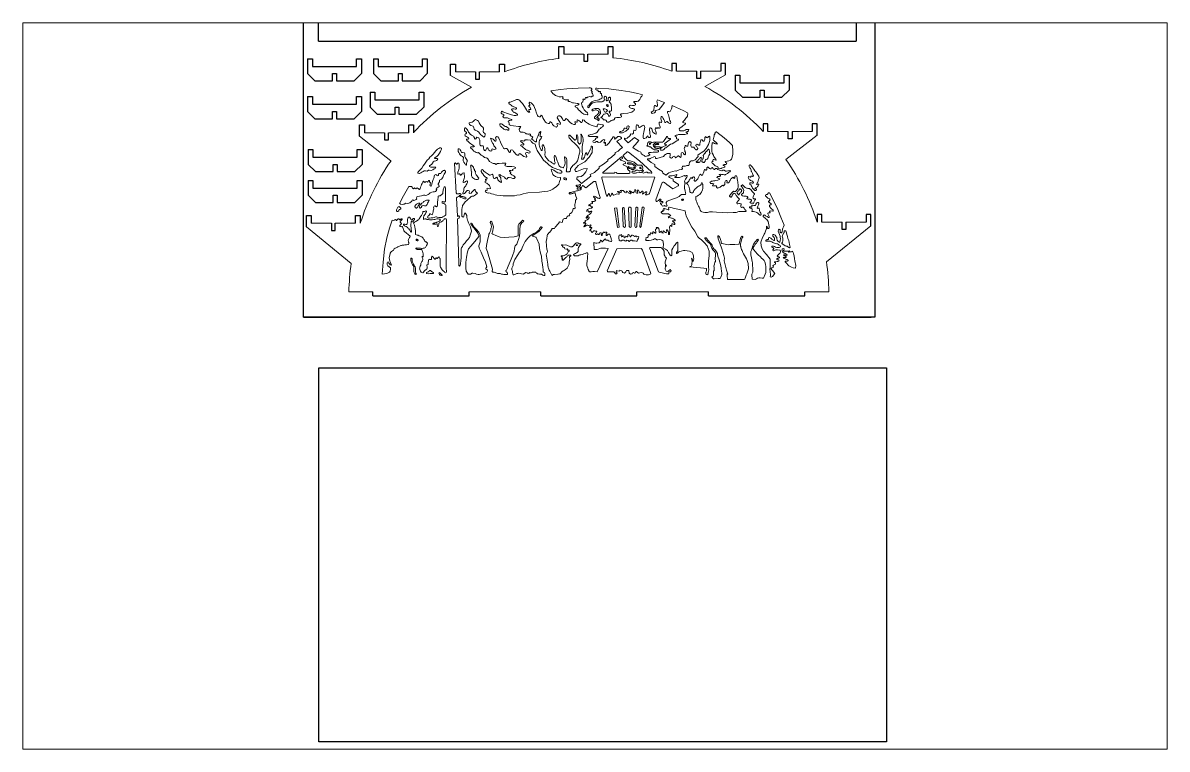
# Paper-space layout 'Sheet2' of a CAD drawing. Header units: millimetres. Extents: x 40 to 364, y 26 to 231.
# The model-space entities are those that its viewports show. They can reach past a viewport. Long polylines and large blocks are cut down to what shows.
import ezdxf

# ---------------------------------------------------------------- set-up
doc = ezdxf.new("R2010")
doc.units = ezdxf.units.MM
picture_1 = doc.add_image_def('image1.jpg', size_in_pixel=(1299, 856))

msp = doc.modelspace()

# ---------------------------------------------------------------- linework, layer by layer
for p, q in [((15.3, 286.8), (15.3, 346.8)), ((574.4, 346.8), (574.4, 286.8)), ((15.3, 286.8), (574.4, 286.8)), ((265.5, 269), (265.5, 281.5)), ((265.5, 281.5), (270.5, 281.5)), ((270.5, 281.5), (270.5, 273.5)), ((316.5, 273.5), (316.5, 281.5)), ((316.5, 281.5), (321.5, 281.5)), ((321.5, 281.5), (321.5, 269.7)), ((4.1, 268.7), (9.1, 268.7)), ((4.1, 268.7), (4.1, 253.2, 5)), ((9.1, 268.7), (9.1, 260.7)), ((55.1, 260.7), (55.1, 268.7)), ((55.1, 268.7), (60.1, 268.7)), ((60.1, 268.7), (60.1, 253.2)), ((72.6, 268.7), (77.6, 268.7)), ((72.6, 268.7), (72.6, 253.2, 5)), ((77.6, 268.7), (77.6, 260.7)), ((123.6, 260.7), (123.6, 268.7)), ((123.6, 268.7), (128.6, 268.7)), ((128.6, 268.7), (128.6, 253.2)), ((152.8, 251.3), (152.8, 263.1)), ((152.8, 263.1), (157.8, 263.1)), ((157.8, 263.1), (157.8, 255.1)), ((203.8, 255.1), (203.8, 263.1)), ((203.8, 263.1), (208.8, 263.1)), ((208.8, 263.1), (208.8, 255.1)), ((291.5, 273.5), (291.5, 266)), ((291.5, 266), (295.5, 266)), ((295.5, 266), (295.5, 273.5)), ((387.7, 263.7), (382.7, 263.7)), ((382.7, 263.7), (382.7, 255.7)), ((387.7, 255.7), (387.7, 263.7)), ((438.7, 263.7), (433.7, 263.7)), ((433.7, 263.7), (433.7, 255.7)), ((438.7, 251.9), (438.7, 263.7)), ((4.1, 253.2, 5), (11.6, 245.7, 5)), ((9.1, 260.7), (55.1, 260.7)), ((30.1, 245.7, 5), (30.1, 253.2, 5)), ((30.1, 253.2, 5), (34.1, 253.2, 5)), ((34.1, 253.2, 5), (34.1, 245.7, 5)), ((52.6, 245.7, 5), (60.1, 253.2)), ((72.6, 253.2, 5), (80.1, 245.7, 5)), ((77.6, 260.7), (123.6, 260.7)), ((98.6, 245.7, 5), (98.6, 253.2, 5)), ((98.6, 253.2, 5), (102.6, 253.2, 5)), ((102.6, 253.2, 5), (102.6, 245.7, 5)), ((121.1, 245.7, 5), (128.6, 253.2)), ((178.8, 255.1), (178.8, 247.6)), ((182.8, 247.6), (182.8, 255.1)), ((408.7, 248.2), (408.7, 255.7)), ((412.7, 255.7), (412.7, 248.2)), ((448.7, 251.6), (453.7, 251.6)), ((448.7, 251.6), (448.7, 236.1, 5)), ((453.7, 251.6), (453.7, 243.6)), ((499.7, 243.6), (499.7, 251.6)), ((499.7, 251.6), (504.7, 251.6)), ((504.7, 251.6), (504.7, 236.1)), ((11.6, 245.7, 5), (30.1, 245.7, 5)), ((34.1, 245.7, 5), (52.6, 245.7, 5)), ((80.1, 245.7, 5), (98.6, 245.7, 5)), ((102.6, 245.7, 5), (121.1, 245.7, 5)), ((178.8, 247.6), (182.8, 247.6)), ((412.7, 248.2), (408.7, 248.2)), ((453.7, 243.6), (499.7, 243.6)), ((4.1, 229.3), (9.1, 229.3)), ((4.1, 229.3), (4.1, 213.8, 5)), ((9.1, 229.3), (9.1, 221.3)), ((55.1, 221.3), (55.1, 229.3)), ((55.1, 229.3), (60.1, 229.3)), ((60.1, 229.3), (60.1, 213.8)), ((69, 234), (74, 234)), ((69, 234), (69, 218.5, 5)), ((74, 234), (74, 226)), ((120, 226), (120, 234)), ((120, 234), (125, 234)), ((125, 234), (125, 218.5)), ((448.7, 236.1, 5), (456.2, 228.6, 5)), ((456.2, 228.6, 5), (474.7, 228.6, 5)), ((474.7, 228.6, 5), (474.7, 236.1, 5)), ((474.7, 236.1, 5), (478.7, 236.1, 5)), ((478.7, 236.1, 5), (478.7, 228.6, 5)), ((478.7, 228.6, 5), (497.2, 228.6, 5)), ((497.2, 228.6, 5), (504.7, 236.1)), ((9.1, 221.3), (55.1, 221.3)), ((69, 218.5, 5), (76.5, 211, 5)), ((74, 226), (120, 226)), ((95, 211, 5), (95, 218.5, 5)), ((95, 218.5, 5), (99, 218.5, 5)), ((99, 218.5, 5), (99, 211, 5)), ((117.5, 211, 5), (125, 218.5)), ((4.1, 213.8, 5), (11.6, 206.3, 5)), ((11.6, 206.3, 5), (30.1, 206.3, 5)), ((30.1, 206.3, 5), (30.1, 213.8, 5)), ((30.1, 213.8, 5), (34.1, 213.8, 5)), ((34.1, 213.8, 5), (34.1, 206.3, 5)), ((34.1, 206.3, 5), (52.6, 206.3, 5)), ((52.6, 206.3, 5), (60.1, 213.8)), ((76.5, 211, 5), (95, 211, 5)), ((99, 211, 5), (117.5, 211, 5)), ((58.2, 188.1), (58.2, 199.8)), ((58.2, 199.8), (63.2, 199.8)), ((63.2, 199.8), (63.2, 191.8)), ((84.2, 191.8), (84.2, 184.3)), ((88.2, 184.3), (88.2, 191.8)), ((109.2, 191.8), (109.2, 199.8)), ((109.2, 199.8), (114.2, 199.8)), ((114.2, 199.8), (114.2, 191.8)), ((482.8, 201), (477.8, 201)), ((477.8, 201), (477.8, 193)), ((482.8, 193), (482.8, 201)), ((503.8, 185.5), (503.8, 193)), ((507.8, 193), (507.8, 185.5)), ((533.8, 201), (528.8, 201)), ((528.8, 201), (528.8, 193)), ((533.8, 189.2), (533.8, 201)), ((84.2, 184.3), (88.2, 184.3)), ((507.8, 185.5), (503.8, 185.5)), ((4.7, 174.3), (9.7, 174.3)), ((4.7, 174.3), (4.7, 158.8, 5)), ((9.7, 174.3), (9.7, 166.3)), ((55.7, 166.3), (55.7, 174.3)), ((55.7, 174.3), (60.7, 174.3)), ((60.7, 174.3), (60.7, 158.8)), ((4.7, 158.8, 5), (12.2, 151.3, 5)), ((9.7, 166.3), (55.7, 166.3)), ((30.7, 151.3, 5), (30.7, 158.8, 5)), ((30.7, 158.8, 5), (34.7, 158.8, 5)), ((34.7, 158.8, 5), (34.7, 151.3, 5)), ((53.2, 151.3, 5), (60.7, 158.8)), ((12.2, 151.3, 5), (30.7, 151.3, 5)), ((34.7, 151.3, 5), (53.2, 151.3, 5)), ((4.7, 142.2), (9.7, 142.2)), ((4.7, 142.2), (4.7, 126.7, 5)), ((9.7, 142.2), (9.7, 134.2)), ((9.7, 134.2), (55.7, 134.2)), ((55.7, 134.2), (55.7, 142.2)), ((55.7, 142.2), (60.7, 142.2)), ((60.7, 142.2), (60.7, 126.7)), ((4.7, 126.7, 5), (12.2, 119.2, 5)), ((12.2, 119.2, 5), (30.7, 119.2, 5)), ((30.7, 119.2, 5), (30.7, 126.7, 5)), ((30.7, 126.7, 5), (34.7, 126.7, 5)), ((34.7, 126.7, 5), (34.7, 119.2, 5)), ((34.7, 119.2, 5), (53.2, 119.2, 5)), ((53.2, 119.2, 5), (60.7, 126.7)), ((2.9, 93.9), (2.9, 105.6)), ((2.9, 105.6), (7.9, 105.6)), ((7.9, 105.6), (7.9, 97.6)), ((28.9, 97.6), (28.9, 90.1)), ((32.9, 90.1), (32.9, 97.6)), ((53.9, 97.6), (53.9, 105.6)), ((53.9, 105.6), (58.9, 105.6)), ((58.9, 105.6), (58.9, 97.6)), ((538.9, 106.7), (533.9, 106.7)), ((533.9, 106.7), (533.9, 98.7)), ((538.9, 98.7), (538.9, 106.7)), ((559.9, 91.2), (559.9, 98.7)), ((563.9, 98.7), (563.9, 91.2)), ((589.9, 106.7), (584.9, 106.7)), ((584.9, 106.7), (584.9, 98.7)), ((589.9, 94.9), (589.9, 106.7)), ((28.9, 90.1), (32.9, 90.1)), ((563.9, 91.2), (559.9, 91.2)), ((72, 22.3), (72, 26.3)), ((172, 22.3), (172, 26.3)), ((246.6, 22.3), (246.6, 26.3)), ((346.6, 22.3), (346.6, 26.3)), ((421.1, 22.3), (421.1, 26.3)), ((521.1, 22.3), (521.1, 26.3)), ((72, 22.3), (172, 22.3)), ((246.6, 22.3), (346.6, 22.3)), ((421.1, 22.3), (521.1, 22.3)), ((0, 0), (590, 0))]:
    msp.add_line(p, q)
at = {"lineweight": 5}
for p, q in [((47, 26.3), (72, 26.3)), ((172, 26.3), (246.6, 26.3)), ((346.6, 26.3), (421.1, 26.3)), ((521.1, 26.3), (546.1, 26.3))]:
    msp.add_line(p, q, dxfattribs=at)
msp.add_lwpolyline([(0, 0), (0, 420), (594, 420), (594, 0)], close=True)
for points in [[(270.5, 273.5), (291.5, 273.5)], [(295.5, 273.5), (316.5, 273.5)], [(174.6, 239.2), (152.8, 251.3)], [(157.8, 255.1), (178.8, 255.1)], [(182.8, 255.1), (203.8, 255.1)], [(408.7, 255.7), (387.7, 255.7)], [(433.7, 255.7), (412.7, 255.7)], [(417.1, 239.9), (438.7, 251.9)], [(257.1, 235.3), (259.2, 232.5), (261.7, 230.5), (263.8, 229.6), (265.7, 229.1), (267.8, 228.9), (268.7, 229.3), (269.8, 228.9), (269.1, 228.2), (269.1, 228.2), (269.9, 226.9), (271.1, 226.2), (272, 225.9), (273.3, 225.9), (274.1, 226.1), (275.4, 226), (275.4, 226), (275.3, 225.3), (274.8, 224.8), (274.8, 224.8), (275.7, 224.3), (276.7, 224.3), (277.6, 223.9), (278.8, 223.3), (279.6, 222.8), (280.6, 222.7), (282.5, 222.4), (284.4, 222.3), (285.5, 222.3), (286.4, 221.8), (285.8, 221.1), (285, 220.4), (283.9, 220.1), (282.8, 219.7), (282.2, 219.2), (282.2, 218.7), (283.7, 217.9), (284.3, 217.7), (284.8, 217.2), (285.8, 215.7), (287.3, 214.4), (288.3, 213.6), (289.3, 212.4), (290.2, 211.6), (291.5, 210.9), (293.1, 210.6), (294.8, 210.4), (295.3, 210.7), (295.6, 211.2), (295.2, 212.3), (293.2, 214.3), (291.8, 215.5), (290.6, 217.5), (289.7, 219.4), (289, 222.1), (289.4, 223.2), (290.4, 223.8), (290.7, 225.6), (290.3, 226.5), (291.2, 226.6), (292.1, 226.2), (292.7, 227), (292.7, 227.7), (293.1, 228.5), (293.7, 228.3), (294, 228.1), (294.6, 228.1), (295.3, 228.8), (296.4, 229.2), (297.6, 229.3), (298.3, 228.9), (299.5, 229), (299.8, 229.3), (299.9, 229.7), (300.3, 229.8), (300.9, 229.9), (301.1, 230.8), (300.8, 231.4), (300.2, 232.4), (299.7, 233.2), (299.8, 233.9), (300.1, 234.3), (300.1, 234.6), (299.7, 235.1), (299.3, 235.2), (299.1, 235.6), (299, 235.9), (299.3, 236.3), (299.7, 236.4), (299.7, 237), (299.5, 237.5), (298.9, 238), (298.2, 238.3), (296.8, 238.4), (285.5, 238), (273.5, 237.4), (266.9, 236.8), (257.1, 235.3)], [(296.4, 217.7), (295.8, 217.9), (295.4, 218.3), (295.4, 218.7), (295.6, 219.2), (296, 219.7), (296.4, 220.2), (296.9, 220.7), (297.5, 221.6), (298.1, 222.5), (298.9, 223.3), (299.7, 223.9), (300.9, 224.4), (302.1, 224.8), (303.5, 225.2), (305.6, 225.5), (306.8, 226.1), (307.9, 226.5), (309.1, 227), (309.9, 227.7), (310.3, 228.8), (310.5, 229.6), (310.5, 230), (310.2, 230.2), (309.9, 230.4), (309.6, 230.8), (309.7, 232.1), (309.6, 232.6), (309.2, 232.7), (309, 232.7), (308.6, 232.8), (308.4, 233), (308.4, 233.4), (308.8, 233.9), (308.8, 234.5), (308.3, 234.7), (307.8, 234.5), (307.4, 234.5), (307, 234.4), (306.6, 234.6), (306.3, 234.9), (306.3, 235.4), (306.4, 235.8), (306, 236.2), (305.6, 236.1), (305.2, 236), (304.8, 236), (304.3, 236.5), (303.9, 236.9), (303.6, 237.2), (303.7, 237.8), (303.8, 238.1), (304.7, 238.1), (306.2, 237.9), (317.2, 237.3), (330.3, 235.8), (339.2, 234.3), (347.6, 232.4), (352.3, 231), (352.1, 230.3), (351.7, 229.6), (351.2, 229.4), (350.7, 228.6), (350, 227.3), (349.4, 226.4), (348.6, 225.2), (347.7, 224.6), (346.5, 224.3), (344.8, 224.3), (343.8, 224.3), (343.2, 224), (343.2, 223.6), (343.8, 223.1), (344.4, 222.4), (344.9, 221.8), (345.2, 221.2), (345.2, 220.9), (344.5, 220.5), (343.6, 220.1), (341.8, 220.1), (339.9, 220.4), (339.1, 220), (338.5, 219.1), (338.5, 218.6), (338.9, 218), (339.4, 217.6), (340.3, 217.3), (341.3, 217.1), (342.3, 217), (343.4, 216.6), (343.8, 216.3), (344, 215.9), (343.9, 215.5), (343.5, 215), (343, 214.5), (341.1, 213.2), (339.6, 212.8), (337.1, 212.1), (332.9, 211.7), (331.2, 211.4), (330.2, 211.3), (329.6, 210.8), (329.6, 210.3), (330.1, 209.5), (330.4, 208.9), (330.6, 208.3), (329.8, 207.9), (328.3, 207.5), (326.5, 207.7), (325.5, 207.7), (324, 207.1), (323.7, 206.9), (323.3, 206.4), (323.1, 205.8), (322.6, 205.3), (321.9, 204.9), (320.8, 204.8), (319.6, 204.3), (319.1, 203.8), (317.8, 203), (317.2, 202.7), (316.3, 202.9), (315.8, 202.8), (315.1, 203), (314.8, 203.3), (314.9, 204), (314.7, 204.5), (314.2, 204.9), (313.5, 205.2), (312.9, 205.1), (312.2, 205), (311.5, 205.2), (311.4, 205.3), (311.4, 205.9), (311.2, 206.7), (310.7, 207), (309.9, 207.1), (309.5, 207.2), (309.1, 207.6), (309.2, 208), (310.3, 208.7), (311, 209.6), (311.6, 210.5), (311.9, 211.1), (312.7, 211.1), (313.9, 211.4), (315.1, 211.8), (315.7, 211.7), (316.5, 210.6), (317, 209.3), (317.4, 208.8), (318.1, 208.9), (318.6, 209.6), (318.9, 210.8), (318.8, 211.6), (318.2, 212.5), (317.8, 213.6), (317.8, 214.2), (319.4, 214.3), (320, 214.5), (320, 214.9), (320, 216.4), (320.1, 218.3), (319.8, 220.1), (319.6, 221.4), (318.6, 222.7), (318.1, 223.5), (317.8, 223.9), (318.5, 224.8), (318.8, 225.4), (319, 226.3), (319.1, 227.2), (319, 228), (318.8, 228.5), (318.4, 228.8), (317.9, 228.8), (317.7, 228.5), (317.4, 228.3), (316.9, 228.1), (316.5, 227.9), (316.5, 227.5), (316.6, 227), (316.6, 226.4), (316.5, 225.7), (316.2, 225.3), (315.7, 224.8), (315.1, 224.8), (314.8, 225.1), (314.6, 225.4), (314.5, 226), (314.6, 226.7), (314.8, 227.5), (314.9, 228.4), (314.5, 229.3), (313.6, 229.7), (312.9, 229.2), (312.6, 228.6), (312.5, 227.7), (312.6, 227), (312.7, 226), (312.6, 225.2), (312.1, 224.9), (311.5, 224.5), (311.1, 224.2), (310.4, 223.9), (309.2, 223.9), (305.4, 223.8), (303.3, 223.5), (300.6, 222.7), (299.6, 222.1), (298.9, 221.4), (297.8, 220), (297.3, 219.3), (296.9, 218.5), (296.8, 218.3), (296.7, 218), (296.4, 217.7)], [(248.1, 173.7), (247.7, 173.3), (247.3, 173.4), (246.8, 173.8), (246.2, 175.1), (245.6, 176.6), (245.2, 177.8), (244.9, 179), (244.9, 180.5), (244.9, 182.3), (245.2, 183.7), (245.9, 184.8), (246.9, 185.8), (247.3, 186.4), (247.4, 186.9), (247.5, 187.4), (247.2, 187.8), (246.2, 187.6), (245.8, 188), (245.8, 188.8), (245.8, 189.5), (246.1, 190.3), (246.3, 191.3), (246.5, 192.2), (246.7, 192.8), (246.4, 192.9), (246, 192.7), (245.5, 192.3), (245, 191.7), (244.6, 190.7), (244.4, 189.9), (244, 189), (243.5, 188), (243.1, 187.1), (242.6, 185.9), (242.2, 184.4), (242.1, 183.6), (242, 182.7), (241.8, 182.4), (241.6, 182.3), (241.2, 182.2), (240.6, 182.5), (239.8, 183), (239.2, 183.6), (238.2, 184.2), (237.7, 184.7), (237.4, 185), (237.2, 185.3), (237.4, 185.8), (237.9, 186.4), (238.2, 187.1), (238, 187.5), (237, 188.1), (236, 188.6), (235.4, 188.9), (235.4, 189.1), (235.8, 189.6), (235.9, 190), (235.7, 190.3), (234.7, 190.5), (234, 190.4), (233.2, 190.4), (232.3, 190.5), (231.5, 190.7), (230.7, 191.4), (229.4, 192.1), (228.4, 192.3), (226.9, 192.2), (225.8, 192.4), (224.9, 193.1), (224.3, 193.9), (224, 194.7), (224, 195.5), (224.7, 196.6), (225.6, 197.7), (225.7, 198.2), (223.4, 198.2), (218.1, 198.8), (215.5, 199.4), (214.8, 199.6), (214, 200), (213.8, 200.2), (213.7, 200.5), (213.7, 201.1), (213.8, 201.6), (213.6, 202.1), (213.3, 202.6), (212.9, 203), (212.7, 203.6), (213, 204), (213.7, 204.6), (214.3, 204.6), (215.4, 204.7), (216, 204.9), (216.3, 205.1), (216.4, 205.5), (214.1, 206.3), (212.6, 207), (212, 207.1), (211.2, 207.2), (209.8, 207.2), (208.5, 207.4), (207.6, 207.8), (207.4, 208.1), (207.2, 208.5), (207.5, 209), (208.1, 209.6), (208, 210.3), (207, 210.9), (205.9, 211.4), (205.5, 212.1), (205.5, 213.1), (205.6, 213.8), (206, 214.1), (207.2, 213.6), (209.2, 212.9), (210.9, 212.2), (213.9, 211.1), (216.2, 210.2), (218.9, 209.6), (220.6, 209.7), (222, 210), (222.4, 210.3), (222.5, 210.7), (221.8, 211.3), (221, 211.7), (220.2, 212.3), (219, 212.8), (218.4, 213.2), (217.9, 213.6), (217.5, 214.1), (217.1, 214.6), (216.8, 215), (216.5, 215.5), (216.2, 215.9), (216.5, 216.3), (217, 216.7), (217.7, 216.7), (218.7, 216.5), (219.8, 216.3), (220.6, 216.3), (221.4, 217), (221.2, 217.6), (220.6, 218), (219.7, 218.4), (218.7, 218.7), (217.7, 219), (216.7, 219.5), (215.7, 220.4), (214.7, 221.2), (213.8, 221.7), (213.2, 222.4), (213.1, 222.6), (213.4, 223), (214, 223.4), (214.8, 223.7), (219.1, 225.4), (221.3, 226.3), (222.7, 226.3), (223.2, 226.2), (223.9, 225.8), (224.7, 225.1), (225.6, 224.2), (227.4, 222.2), (229.6, 218.9), (231.7, 215.4), (231.9, 215), (232.2, 214.4), (232.6, 214.1), (233.8, 213.3), (234.4, 213), (235, 213), (235.2, 213.3), (235, 213.9), (234.5, 214.3), (234.1, 214.7), (234, 215.2), (234.3, 215.8), (234.6, 215.9), (235.4, 215.8), (236.1, 215.8), (236.2, 216.3), (235.6, 217.9), (235.1, 218.3), (234.7, 218.6), (234.2, 218.9), (234, 219.2), (234, 219.9), (234.7, 220), (235.1, 220.4), (235.1, 221), (234.6, 222), (234.4, 222.7), (234.7, 223.1), (235, 223.3), (235.3, 223.4), (236, 223.1), (236.5, 222.7), (238.2, 221.2), (239.5, 219.7), (240.2, 218), (241, 215.6), (241.5, 214.5), (241.9, 213.2), (242.1, 212.2), (242.5, 211.3), (242.8, 210.5), (243.3, 209.6), (244, 208.7), (244.9, 208.3), (245.8, 208.2), (246.5, 209), (246.7, 209.7), (247.1, 209.9), (247.9, 209.4), (248.7, 207.4), (249.9, 205.5), (251.6, 202.8), (252.5, 202), (254.1, 201.4), (255.5, 201.5), (255.9, 203), (256.6, 203.2), (258, 202), (258.8, 200.2), (260.3, 198.8), (262.4, 197.6), (263.5, 198.1), (263.8, 199.3), (263.2, 200.7), (264.1, 201.2), (264.9, 201), (266.7, 200.3), (267.1, 201.6), (266.5, 202.8), (266, 203.4), (265.4, 204.4), (264.4, 206.1), (263.7, 207.1), (264.4, 208.9), (265.1, 209.4), (266.5, 209.3), (267.7, 208.3), (268.5, 207.1), (269.1, 206.1), (269.5, 205.3), (270.7, 204.3), (271.4, 204.5), (271.8, 205.3), (272.5, 206.3), (273, 206.6), (274.6, 205.1), (275.3, 204.2), (276, 203.4), (277.4, 201.9), (279.2, 201), (281.1, 200.2), (282.1, 200.2), (282.5, 201), (282.3, 201.9), (282.1, 202.8), (282.4, 203), (283.1, 203), (283.6, 202.8), (284.1, 202.8), (284.4, 203.2), (284.3, 204.2), (284.5, 204.9), (284.9, 205.1), (286.1, 204.4), (287.7, 203.1), (288.5, 202.3), (289.4, 202.4), (290, 203.8), (290, 204.8), (290.4, 205.3), (291.6, 204.8), (292.4, 203.9), (293.1, 203), (295, 201.6), (296.8, 200.5), (298.9, 199.5), (300.9, 199), (304.9, 197.9), (305.1, 198.4), (305.3, 199), (305.5, 200), (306, 200.7), (307.1, 200.6), (308.8, 200.3), (311, 200.1), (311.9, 199.4), (311.5, 198.7), (310.6, 197.9), (309.4, 197.1), (308.5, 196.3), (307.3, 195.3), (306.5, 194.3), (306, 193.4), (305.1, 192.2), (303.7, 191.3), (300.7, 190.3), (298.7, 189.8), (297.4, 189.6), (296.5, 189.2), (295.9, 188.7), (296.9, 188), (298.6, 187.7), (299.9, 187.7), (302, 187.8), (304, 187.9), (305.2, 188), (305.8, 187.3), (305.2, 186.6), (304.4, 186.3), (303.5, 185.7), (303.7, 185.3), (303.4, 184.6), (302.3, 183.9), (301.2, 183.3), (300.6, 182.7), (301, 181.9), (302.9, 181.7), (304.4, 182.7), (305.4, 182.7), (306.3, 181.7), (308.8, 181.8), (310.6, 183.9), (312.1, 184.7), (313, 184.5), (312.7, 183.2), (312.1, 181.9), (312.8, 180.9), (313.5, 181.5), (313.9, 181.5), (314, 180.9), (313.8, 180.1), (313.6, 178.9), (313.8, 178.6), (315.2, 178.7), (316.3, 179.7), (317.5, 181.3), (318.7, 182.9), (319.8, 184.5), (320.7, 185.9), (321.7, 187.4), (322.5, 187.4), (323.4, 186.7), (323.3, 185.5), (323.6, 185.1), (325.3, 186.4), (326.7, 187.8), (328.3, 188), (329.3, 187.5), (330.5, 186.5), (330.4, 185.9), (329.6, 185.2), (327.3, 184), (325.6, 182.5), (331.4, 176.5), (329, 174.5), (327, 172.6), (324.9, 171.7), (323.9, 171.2), (323.9, 169.9), (319.7, 165.9), (316.2, 163.8), (316.4, 162.5), (311.9, 159), (307.3, 156.3), (307.3, 155), (302.3, 150.5), (297.9, 148.2), (298.7, 146.6), (288.9, 139.1), (286.2, 141.6), (284.1, 143.4), (284.2, 144.7), (284.3, 145.5), (284.8, 145.9), (286.2, 145.8), (288.5, 146.3), (291.1, 147.9), (292.1, 149.2), (293.5, 151.1), (294.5, 153.3), (294.9, 154.7), (291.1, 154.1), (287.4, 153), (285.7, 152), (283.9, 151.3), (282.8, 151.5), (282.1, 153.4), (285.4, 157.6), (288, 159), (292.5, 161.4), (297, 166.4), (300, 171.2), (300.2, 177.5), (299.8, 177.9), (299.3, 177.8), (299.1, 177.4), (299, 176.7), (299, 176.2), (298.7, 175.5), (295.1, 168.7), (294.7, 168.6), (294.3, 169), (294.3, 169.5), (294.4, 170.1), (294.5, 170.6), (294.1, 171), (293.8, 171), (293.4, 170.6), (293.2, 170.1), (292.5, 167.7), (292, 166.4), (291.4, 165.5), (291.2, 164.8), (290.6, 164.4), (290.3, 164.1), (289.6, 164.2), (289.2, 164.4), (288.9, 164.7), (289.1, 165.5), (289.4, 166.4), (289.7, 167.6), (289.8, 169.7), (289.7, 171.7), (289.5, 177.6), (290.3, 181.2), (290.6, 182.8), (290.5, 184.7), (290.2, 186.7), (289.2, 189.1), (288.8, 190), (288.5, 190.1), (288.3, 190), (288.2, 190), (288.2, 189.7), (288.3, 189.4), (288.4, 189), (288.5, 188.5), (288.6, 187.9), (288.7, 184.9), (288.4, 182.8), (288.1, 181.4), (287.6, 180.5), (287.2, 179.9), (286.9, 180), (286.6, 180.1), (286.3, 180.4), (285, 181.8), (285.2, 183.9), (285.2, 185.4), (285.2, 186.8), (285, 187.9), (284.4, 189.3), (284, 189.4), (283.7, 189.2), (283.7, 186.9), (283.6, 186), (283.3, 185.1), (283.1, 184.7), (282.9, 184.4), (282.4, 184.1), (281.9, 184.1), (276.8, 189.2), (276.2, 189.3), (275.9, 189.2), (275.9, 188.9), (276, 188.4), (275.9, 187.8), (275.8, 187.2), (276.1, 186.5), (276.3, 186.2), (279.4, 182.8), (281.3, 181.2), (284.7, 177.9), (286.4, 175.4), (287.1, 174.1), (287.2, 173.2), (287.1, 171.9), (286.8, 170.5), (286.6, 169.6), (285.3, 164.5), (284.8, 162.5), (284, 161.5), (283.3, 160.7), (282.9, 160.1), (282, 159.4), (280.8, 158.4), (280.2, 158), (278.9, 156.4), (278.2, 155.3), (277.6, 154.4), (277.4, 153.7), (277.3, 152.8), (277.2, 152.2), (277.1, 151.8), (276.8, 151.5), (276.4, 151.4), (276, 151.2), (275.6, 151.2), (274.9, 151.2), (274, 151.1), (273.8, 151.2), (273.3, 151.5), (273.2, 151.8), (273.1, 152), (273.2, 152.5), (273.6, 156.9), (273.7, 159), (273.6, 160.9), (273.7, 162.5), (273.7, 163.6), (273.2, 165), (272.7, 165.8), (272.2, 166.5), (271.7, 166.7), (271.5, 166.6), (271.3, 166.2), (271.6, 162.8), (271.9, 161), (271.9, 160.1), (271.6, 158.8), (271.2, 157.6), (270.6, 156.3), (270.1, 155.5), (269.7, 155.3), (269, 155.5), (268.2, 155.8), (267.4, 156.1), (266.4, 156.8), (265.8, 157.4), (265.4, 158), (264.9, 159), (264.3, 161), (263.6, 162.7), (263, 164.7), (262.7, 165.9), (261.7, 167.8), (261.3, 168), (260.9, 167.9), (260.4, 167.2), (260.5, 166.3), (260.9, 163.8), (260.8, 162.9), (260.9, 162.1), (261.2, 161.4), (261.4, 160.8), (261.4, 160.3), (261.3, 159.8), (261.1, 159.3), (260.6, 159.2), (260.2, 159.4), (259.6, 159.7), (258.7, 160.2), (257.7, 160.7), (256.9, 161.5), (255.1, 162.7), (252.8, 164.9), (251.8, 166.4), (251, 167.5), (250.7, 168.8), (251.1, 171.5), (250.9, 173.7), (250.7, 175.4), (250.3, 176.4), (249.7, 178.1), (248.9, 179.3), (248.3, 179.1), (248.1, 178.6), (248.1, 177.6), (248.2, 175.9), (248.1, 173.7)], [(306.5, 204.2), (306.2, 204.4), (306, 204.6), (305.9, 205.2), (305.8, 205.6), (305.4, 205.8), (305, 206), (304.3, 206), (303.6, 206.1), (303, 206.4), (302.7, 206.6), (302.4, 207), (302.3, 207.4), (302.4, 207.8), (302.8, 208.4), (303.4, 208.9), (304.2, 209.6), (305.1, 210.5), (305.8, 211.1), (306.4, 211.7), (307, 212.4), (307.1, 212.8), (307.1, 213.2), (306.6, 213.9), (306.3, 214.4), (305.7, 214.9), (305, 215.3), (304, 215.5), (303.1, 215.5), (302.3, 215.2), (301.2, 214.4), (300.8, 214.4), (300.1, 214.4), (299.8, 215.2), (300, 215.7), (300.8, 216.2), (301.7, 216.7), (302.9, 216.9), (304.2, 217.1), (305.6, 217.1), (306.3, 216.9), (307.1, 216.4), (307.9, 215.6), (308.4, 214.5), (308.7, 213.5), (308.7, 212.5), (308.5, 211.8), (308.1, 211.1), (307.7, 210.4), (307.2, 209.9), (306.6, 209.2), (305.7, 208.5), (305.2, 208), (304.7, 207.6), (304.7, 207.6), (304.7, 207.2), (305.4, 207.1), (306.2, 207.2), (306.5, 206.9), (306.8, 206.6), (307, 206.4), (307.2, 206.1), (307.3, 205.9), (307.3, 205.4), (307.2, 205), (307, 204.7), (306.6, 204.1)], [(314.2, 213.2), (313.6, 213.1), (312.9, 213.6), (312.6, 214.2), (312.1, 214.8), (311.9, 215.4), (311.7, 215.8), (311.6, 216.2), (311.8, 216.5), (312.4, 216.6), (313.2, 216.6), (314.2, 216.3), (314.9, 216), (315.3, 215.6), (315.7, 215.3), (315.8, 214.9), (315.6, 214.5), (315.4, 214.2), (315.1, 213.8), (314.2, 213.2)], [(315.2, 220.9), (315, 220.8), (315, 220.5), (315.2, 220.1), (315.3, 219.8), (315.6, 219.4), (316, 219.1), (316.4, 219.1), (316.7, 219.2), (316.8, 219.4), (316.8, 219.7), (316.8, 220.1), (316.7, 220.3), (316.5, 220.5), (316.2, 220.9), (315.7, 221.1), (315.2, 220.9)], [(343.9, 186.9), (337.5, 181.1), (333.5, 185.1), (333.5, 185.8), (333.9, 186), (334.9, 185.7), (336.5, 186.1), (339.3, 188.5), (339.8, 189.5), (340, 190.5), (342, 190.2), (342.8, 191.4), (342.9, 192.7), (343.2, 194.1), (343.6, 194.5), (344.7, 194.2), (345.4, 194.3), (345.8, 195), (345.7, 196.2), (345.7, 197.5), (345.8, 198.6), (346.1, 199.8), (346.5, 200.1), (346.9, 200.1), (347.5, 199.5), (348, 198.9), (348.4, 197.7), (348.9, 197.3), (349.2, 197.1), (349.9, 197.4), (350.8, 198.2), (351.9, 199), (352.6, 199.4), (353.3, 199.5), (354.1, 199.1), (354.4, 198.3), (354.6, 197.5), (354.3, 195.8), (354.1, 194.1), (353.8, 192.5), (353.3, 190.9), (353, 189), (353, 187.6), (353.1, 186.5), (353.2, 185.8), (353.6, 185.6), (354.5, 185.7), (356.1, 186.6), (357.4, 188.1), (357.8, 188.5), (358.4, 187.2), (358.7, 186.9), (359.4, 186.8), (360, 186.9), (360.6, 187.6), (360.6, 188.9), (359.9, 190.2), (359.8, 191.2), (359.8, 192.7), (359.7, 194.3), (359.7, 195.5), (360.1, 196.6), (360.4, 196.9), (360.8, 196.9), (361.5, 196.5), (361.9, 195.8), (362.4, 194.6), (362.8, 193.2), (363.2, 192.4), (364, 191.7), (364.9, 191), (366.1, 190.4), (366.4, 190.7), (366.5, 191.6), (366.2, 193.4), (365.8, 194), (365.6, 194.8), (365.5, 195.7), (365.7, 196.5), (366.1, 196.9), (366.6, 196.7), (367.4, 196.2), (368.2, 197), (368.4, 197.2), (368.8, 196.9), (369.3, 196.5), (370.1, 196.4), (370.6, 196.7), (370.8, 197), (370.6, 197.9), (370.2, 198.8), (370, 199.7), (369.8, 200.8), (369.6, 201.7), (369.7, 202.3), (369.9, 202.8), (370.2, 202.9), (371.1, 202.7), (371.6, 202.5), (372, 202.8), (372.3, 203.3), (371.6, 205.3), (371.4, 206.2), (371.4, 207), (371.7, 207.8), (371.9, 208.3), (372.2, 208.6), (372.6, 208.6), (373.1, 208.2), (373.4, 207.4), (373.8, 206.7), (374.4, 205.4), (375.2, 204.1), (375.7, 202.9), (376, 202.5), (376.7, 202.5), (377.1, 203), (377.6, 203.3), (377.9, 203.3), (378.5, 202.9), (379.2, 202.1), (380, 201.6), (380.9, 201.5), (381.6, 201.5), (381.8, 202.2), (381.3, 203.4), (380.9, 204.6), (380.4, 206), (380, 207.6), (379.8, 208.9), (379.3, 210.3), (378.8, 211.6), (378.4, 212.6), (378.2, 213.4), (378.5, 213.7), (379, 213.8), (379.7, 213.7), (380.5, 213.4), (381, 213.7), (382.3, 215.9), (382.4, 216.6), (382.7, 217.7), (382.9, 218.7), (383.1, 219.7), (383.3, 220), (383.8, 219.8), (384.6, 219.3), (390.9, 216.6), (395.2, 214.5), (399.2, 212.3), (399.3, 211.9), (399.3, 211.1), (399.1, 210.1), (399, 208.9), (398.5, 207.9), (397.5, 206.9), (396, 204.9), (395.2, 204.1), (394.4, 203.1), (394.3, 202.4), (395.3, 201.9), (396.6, 201.6), (397.2, 201.3), (397.1, 200.8), (396.4, 200.2), (395.2, 199.7), (394.3, 198.8), (393.3, 198), (391.5, 196.8), (390.6, 195.8), (390.8, 194.5), (391.4, 193.8), (392.5, 193.6), (393.6, 193.6), (395.3, 193.8), (396.6, 194.4), (397.7, 195), (399.5, 195.2), (400.6, 195.1), (400.3, 193.6), (399.6, 193.2), (398.8, 193), (398, 192.8), (397.5, 192.4), (397.5, 192.4), (398.5, 191.8), (399.1, 191.5), (399.2, 190.9), (398.6, 190.7), (396.3, 189.9), (394.8, 189.9), (392.6, 190), (390.8, 189.9), (389.8, 189.9), (388.3, 189.3), (387.3, 189.2), (386.3, 188.9), (386.2, 188.4), (386.4, 188), (387.2, 187.6), (387.7, 187.3), (387.8, 186.9), (387.6, 186.3), (387.7, 185.5), (388.8, 185.1), (389.3, 185.1), (389.3, 185.1), (389.6, 184.6), (389.8, 184.3), (389.7, 184), (389.2, 183.6), (387.9, 183.2), (383.1, 180.3), (381.5, 179.8), (378.2, 177.5), (376.7, 176.2), (375.6, 175.6), (374.9, 174.8), (374.4, 174.2), (373.3, 173.8), (372.8, 173.7), (372.1, 173.6), (371.1, 173.6), (371.1, 173.6), (370.8, 174.4), (371.2, 175.2), (372.2, 176.1), (372.8, 176.6), (374.1, 177.5), (375.9, 178.1), (377, 178.9), (377.6, 179.2), (375.8, 179.9), (375.3, 180), (375.3, 180), (375.3, 180.5), (375.3, 180.5), (376, 181), (381.5, 185.1), (381.6, 185.7), (380.6, 185.8), (379.8, 185.7), (379.3, 185.7), (378.9, 185.8), (378.3, 187.8), (377.9, 188), (377.4, 187.7), (377.2, 187.1), (374.2, 182.6), (373.2, 181.9), (372.3, 181.8), (371.3, 181.8), (370.7, 181.8), (369.6, 181.8), (368.4, 181.9), (367.2, 182), (365.9, 182.1), (364.8, 182.1), (363.6, 182), (362.7, 181.6), (362.1, 181.4), (361.2, 182), (360.5, 182.2), (359.8, 182.2), (358.7, 182.2), (358.1, 181.7), (357.8, 181.1), (357.7, 180.4), (357.7, 179.5), (357.8, 178.9), (357.8, 178.9), (356.7, 178.3), (356.6, 178), (357.1, 177.9), (358.3, 177.8), (358.3, 177.8)], [(367.8, 225.8), (371.5, 224.7), (375.1, 223.2), (372.6, 219.4), (369.6, 216), (366.1, 214.7), (365.6, 214), (365.9, 213.4), (364.7, 212.4), (362.5, 211.8), (361.6, 212.3), (361.2, 213), (363.1, 214), (364.2, 215), (364.2, 216.3), (364.3, 217.5), (364.3, 219.2), (364.7, 220), (365.6, 220), (367.1, 219.1), (367.9, 219.3), (368, 220.4), (367.5, 223.3), (367.4, 224.7), (367.7, 225.4), (367.8, 225.8)], [(173.3, 202.4), (172.2, 202), (172.1, 201.3), (172.6, 200.2), (174, 199.4), (176.1, 198.6), (176.1, 198.6), (176.8, 196.8), (177.3, 195.5), (178.5, 194.4), (180.6, 193.3), (182, 192.4), (182.8, 191.2), (183.9, 189.9), (187.4, 187.2), (188.4, 188.3), (188.9, 189.7), (188.6, 190.7), (188, 191.3), (187.1, 192), (186.6, 192.6), (186.6, 193.7), (187, 195.2), (187, 196.6), (186.4, 197.5), (184.9, 198.5), (184.3, 199.2), (183.5, 200.2), (182.6, 202.2), (181.7, 203.7), (180.9, 204.4), (180.1, 204.9), (178.7, 205.4), (178.7, 205.4), (177.5, 204.8), (176.9, 204), (176.1, 203.3), (175.3, 202.9), (173.3, 202.4)], [(63.2, 191.8), (84.2, 191.8)], [(88.2, 191.8), (109.2, 191.8)], [(190.6, 131.7), (189.2, 132), (189, 131.6), (188.8, 131), (189.1, 130.3), (190, 129.6), (190.7, 129.3), (191.9, 129), (192.5, 129.1), (194, 129), (195.2, 128.3), (197.3, 127.8), (199.2, 127.2), (200.9, 126.8), (204.6, 126.4), (207.5, 126.3), (210.6, 126.2), (214.9, 126.1), (219.3, 126.1), (221.6, 126.8), (225, 127.2), (228.4, 128.3), (231.4, 128.9), (233.1, 129.4), (245.3, 129.9), (250.2, 130.5), (254, 130.9), (256.4, 131.7), (259.2, 133), (261, 134.3), (262.6, 135.6), (265.4, 138.4), (266.1, 141.2), (266.9, 143.5), (267.1, 145.2), (263.7, 145.7), (262, 146.2), (260.9, 146.8), (260.2, 147.3), (259.2, 148.3), (258.7, 149.7), (258.2, 151), (257.7, 152.3), (257.5, 153.7), (258.1, 153.9), (259.4, 153.3), (260.2, 152.7), (261.4, 151.9), (262.7, 151.1), (264.3, 150.2), (265.9, 149.8), (267.1, 149.7), (267.6, 149.8), (268.4, 150.2), (268.5, 151.3), (267.9, 152.1), (266.6, 152.8), (265.6, 153.1), (264.4, 153.6), (258.9, 155.7), (255, 158.4), (253.6, 159.7), (249.5, 163.3), (247.5, 165.9), (242.8, 173.3), (241.6, 176.2), (241, 178.2), (240.7, 179.8), (238.3, 181), (236.6, 182.5), (235.8, 184.1), (232.9, 184.5), (231.7, 184.5), (230.2, 184.5), (229.5, 183.5), (229.5, 183.5), (228.3, 183), (227.8, 183.5), (226.4, 183.6), (225.8, 183.3), (225.5, 183), (226, 182.2), (227.4, 181.2), (228.2, 180.4), (228.9, 179.7), (228.8, 179.1), (228.3, 178.8), (227.1, 179), (226.2, 179), (225.6, 178.7), (225.8, 178), (227.2, 177.3), (228.5, 176), (229.6, 175.2), (230.8, 174.4), (231.9, 173.8), (232.6, 173.6), (234.1, 173.1), (235.3, 172.5), (235.4, 171.6), (235.2, 170.8), (234.3, 170.6), (232.8, 171.3), (232.1, 171.3), (231.1, 170.9), (230.7, 170.2), (231.9, 167.1), (231.4, 166.4), (228.8, 167), (227.4, 168.1), (225.9, 169.6), (224.8, 170.2), (223.9, 169.4), (223.9, 168.6), (223.9, 168.6), (221.9, 168.3), (220.6, 169.5), (219.2, 171.2), (218.3, 172.4), (217.4, 173.5), (216.4, 174.1), (215.1, 173.5), (215.1, 171.5), (214.2, 171.2), (213.2, 172.2), (212.2, 173.9), (211.4, 175.3), (209.9, 175.3), (209, 175.1), (207.8, 175.8), (206.8, 177.8), (205, 181), (204.3, 182.9), (203.5, 184.2), (202.9, 186.1), (201.9, 187.5), (200.6, 187.7), (199.5, 186.5), (199.8, 185.3), (200.2, 184.3), (199.9, 183.1), (199.2, 183), (198, 183.9), (197, 185.1), (196.2, 185.5), (194.4, 186), (195, 184.5), (195.3, 183), (196.7, 180.7), (197.3, 179.7), (197.9, 178.2), (199.2, 176.7), (199.9, 175.8), (200.1, 174.9), (198.7, 174.3), (197.2, 174.6), (196.5, 175), (195.8, 174.7), (195.5, 173.6), (195.5, 172.8), (194.8, 172.5), (193.6, 172.8), (192.5, 173.7), (191.8, 175.1), (191.2, 176), (190.4, 176), (189.7, 174.7), (189.4, 173.7), (189.1, 173), (188.2, 173.2), (187.3, 174.2), (186.9, 175.8), (186.9, 177.5), (186.7, 178.3), (185.2, 178.2), (185.2, 178.2), (184.4, 178.1), (183.4, 178.7), (183.3, 179.7), (183.3, 181.8), (183.3, 183.9), (182.6, 185.4), (182, 186.6), (180.2, 187.2), (179, 185.4), (179, 185.4), (178.2, 185.2), (177.6, 185.6), (177.5, 186.4), (177.1, 187.5), (176.6, 188.2), (175.9, 188.7), (174.4, 189.3), (173.2, 190.3), (172.3, 191.2), (171.4, 192.2), (171.1, 193.3), (170.6, 194.2), (170.1, 195.1), (169, 196.1), (168.3, 196.9), (167.5, 197), (167.1, 196), (167.1, 195.2), (167.1, 194.6), (167.1, 194), (167.9, 193.2), (168.6, 192.6), (169.3, 191.9), (169.4, 191.2), (168.5, 190.6), (167.9, 190.1), (167.6, 189.6), (168, 188.6), (169.1, 187.8), (170.2, 187.2), (171.4, 186.5), (171.6, 185.9), (171.6, 185.4), (170.9, 185.2), (169.8, 184.9), (169.4, 184.7), (169.7, 183.7), (171.2, 182.8), (172.4, 181.2), (173.8, 180.1), (175.8, 178.9), (177.7, 177.6), (176.8, 177.1), (175, 177.1), (174, 177), (173.6, 175.9), (175.2, 174.5), (177, 172.6), (178.5, 171.8), (179.4, 171.2), (180.7, 170.8), (181.3, 170.9), (181.9, 171.1), (182.5, 170.6), (183.3, 169.8), (184.7, 168.6), (185.8, 167.8), (187.1, 166.9), (188.2, 166.1), (189.4, 165.6), (190, 165.7), (190.7, 165.3), (191.4, 164.7), (193.3, 161.9), (195.7, 160.4), (197.1, 159.9), (198.8, 159.6), (200, 158.9), (201.6, 159.6), (203.3, 159.8), (206.4, 160), (209.1, 160), (210.3, 160.1), (210.3, 160.1), (209.9, 158.7), (209.1, 158.2), (209.4, 157.2), (211.7, 156.7), (213.8, 156.7), (216.4, 156.5), (218.8, 156.2), (220.2, 155.7), (220.2, 154.8), (218.6, 154.3), (217.1, 153.7), (217.1, 153.7), (217.5, 152.5), (217.5, 152.5), (216, 152.2), (215.4, 152.5), (214.2, 152.5), (214.1, 151.7), (214.7, 151.1), (215.3, 150.3), (215.3, 150.3), (214.9, 149.2), (215.8, 148.6), (216.5, 147.9), (218.4, 146.9), (219, 146.5), (219.8, 145.7), (220, 145.1), (218.8, 144.3), (217.4, 144.3), (215.6, 144.9), (213.7, 145.1), (212.7, 145.1), (211.9, 144.6), (211.9, 143.9), (210.9, 143.5), (209.5, 144.4), (208.8, 145.5), (206.7, 146.6), (204.9, 147.4), (204, 148.3), (203.1, 148.1), (203.4, 147.1), (204.3, 145.8), (204.9, 144.9), (205.2, 143.3), (205.5, 142.3), (205.6, 140.1), (204.6, 140.4), (203.2, 141.5), (201.9, 142.8), (201.6, 144.5), (201, 145.5), (201, 145.5), (200.3, 145.3), (199.6, 144.6), (198.6, 144.2), (197.8, 144.2), (197.1, 146), (197.1, 147), (196.6, 148.1), (196, 148.7), (195.3, 148.4), (195.3, 148.4), (193.9, 147.8), (193.3, 147.7), (191.7, 148.6), (190.8, 149.3), (189.7, 150), (188.7, 150.8), (187.5, 151.9), (186.5, 153), (185.6, 153.5), (184.9, 153.3), (184.9, 153.3), (184.5, 152), (184.7, 151.4), (184.7, 151.4), (185.6, 149.7), (186.2, 149), (187.4, 147.3), (187.4, 147.3), (188.3, 146.3), (189.1, 145.6), (190, 145.1), (190.8, 144.6), (190.8, 144.6), (190.3, 143.5), (189.2, 143.6), (189.2, 143.6), (189, 142.7), (189, 142.7), (189.8, 141.9), (189.5, 141.2), (189.5, 141.2), (188.4, 140.7), (188.9, 140), (189.6, 139.5), (190.6, 139.2), (191.2, 138.8), (192.1, 137.8), (192.1, 137.8), (193.1, 136.8), (193.7, 136), (193.7, 136), (194.1, 135), (194.1, 135), (194.3, 133.9), (193.6, 133.6), (192.2, 133.9), (190.9, 134.1), (190.9, 134.1), (190.6, 133.3), (190.9, 132.7), (190.7, 131.7)], [(207.8, 195.7), (207.1, 196.5), (206.2, 197.1), (205.7, 197.5), (204.9, 198.1), (204.5, 198.7), (204.2, 199), (203.9, 199.5), (204, 200.1), (204, 200.7), (204.5, 201), (205.1, 201), (205.7, 201), (206.4, 200.7), (207.1, 200.1), (207.7, 199.6), (208.7, 198.7), (209.4, 198.4), (210.5, 198.1), (212.1, 197.2), (212.9, 196.5), (213.3, 196), (213.4, 195.1), (213.4, 194.4), (213, 194.3), (212.4, 194.5), (212, 194.9), (211.2, 195.1), (210.6, 194.9), (209.9, 194.9), (209, 195.1), (208.2, 195.4), (207.8, 195.7)], [(329.8, 193.2), (328.7, 192.9), (328.5, 192.4), (329.2, 191.8), (330.1, 191.5), (330.9, 191.5), (331.7, 191.8), (332.9, 192.3), (333.5, 192.6), (334.2, 193.1), (334.9, 193.5), (335.9, 194.3), (336.7, 194.8), (337.8, 195.8), (338.2, 196.9), (338.4, 197.5), (338.5, 198.2), (337.3, 198.9), (336.4, 198.6), (336.1, 197.8), (336, 197.3), (336.1, 196.6), (335.9, 196.1), (335.5, 196), (334.4, 196.5), (333.6, 196.4), (332.8, 195.5), (332.5, 194.3), (331.6, 193.6), (329.8, 193.2)], [(429.6, 192.4), (437.3, 186.4), (442.7, 181.6), (446, 178.4), (446.2, 172.5), (446.1, 169.4), (445.7, 166.3), (444.8, 164.3), (443.8, 163.3), (442.2, 162.6), (440.4, 162.1), (438.2, 161.7), (438.7, 160.8), (439.6, 160.6), (439.9, 160.1), (439.8, 159.7), (439.7, 159.3), (439.5, 159.1), (439.1, 158.9), (438.5, 158.9), (437.7, 158.8), (437.2, 158.6), (436.4, 158.5), (436.2, 158.3), (436.3, 158), (436.6, 157.8), (437, 157.7), (437.5, 157.4), (437.9, 157.1), (438, 156.8), (438, 156.3), (437.8, 155.9), (436.6, 155.5), (435.6, 155.3), (434.5, 155), (434, 154.7), (433.6, 154.5), (432, 154.2), (431.3, 154.6), (431.1, 155.3), (430.5, 156.2), (429.9, 156.6), (428.8, 157.1), (427.8, 157.4), (427.5, 157.6), (427.1, 158), (426.8, 158.4), (426.2, 159), (425.7, 159.5), (425.3, 159.8), (424.8, 160.2), (424.4, 160.7), (424.3, 161), (424.6, 161.5), (425.2, 161.8), (425.7, 161.8), (425.7, 161.8), (425.6, 162.2), (425.4, 162.6), (425.4, 162.9), (425.5, 163.4), (425.8, 163.9), (426.6, 164), (427.4, 163.6), (428.7, 163.4), (428.8, 163.7), (428.6, 164.3), (428.2, 164.7), (426.5, 166.9), (426.3, 167.6), (426.2, 168.3), (425.6, 169), (425.3, 169.8), (424.8, 170.4), (424.6, 170.9), (424.5, 172.4), (424.3, 173.7), (424.3, 175.1), (424.3, 176.1), (424.3, 178), (424.6, 180.6), (424.8, 181.1), (425.1, 181.4), (425.4, 181.5), (425.9, 181.4), (426.7, 181), (427.3, 180.7), (428.4, 180.3), (429.2, 180.1), (429.8, 180), (430.1, 180.4), (430.1, 180.9), (429.4, 181.4), (428.6, 182), (427.3, 183), (426.5, 183.6), (426.2, 183.8), (426, 184.1), (425.9, 184.8), (426.9, 188.2), (427, 189.4), (427.4, 190.2), (427.7, 190.8), (427.9, 191.4), (428, 191.9), (428.3, 192.4), (428.8, 192.7), (429.6, 192.7), (429.6, 192.4)], [(503.8, 193), (482.8, 193)], [(528.8, 193), (507.8, 193)], [(90.8, 162.7), (58.2, 188.1)], [(358.3, 177.8), (359.1, 177.4), (359.3, 177), (359.9, 177.1), (360.7, 177.2), (361.8, 176.2), (362.9, 175), (363.6, 174.5), (364.8, 174.1), (366, 173.9), (366.9, 173.9), (367.8, 173.8), (368.6, 173.4), (368.9, 173.1), (369, 172.8), (368.9, 172.2), (368.5, 171.9), (368, 171.5), (367.1, 171.4), (366.2, 171.4), (364.9, 171.5), (363.5, 171.5), (361.2, 171.2), (359.6, 171.1), (359.1, 171), (358.6, 170.8), (358.5, 170.5), (359, 170.1), (359.4, 169.6), (359.8, 169.1), (359.8, 168.6), (359.2, 168.3), (358.1, 167.8), (357.2, 167.6), (356.5, 167.3), (355.5, 167.1), (354.8, 167.5), (353.9, 168.1), (352.8, 168.8), (351.7, 169.4), (351.1, 169.7), (351, 170.2), (351.1, 170.9), (350.6, 171.5), (349.8, 171.9), (348.1, 172.7), (346.3, 173.7), (344.8, 174.6), (343.5, 175.3), (342.4, 176.5), (342.5, 176.9), (342.8, 177.4), (343.6, 178.1), (344.2, 178.7), (344.6, 179.3), (348.6, 183.8), (343.9, 186.9)], [(376.8, 147.5), (373.3, 149.7), (373.2, 151.6), (369.1, 153.9), (365.2, 156.8), (365.2, 158.7), (361.4, 160.9), (357.6, 163.8), (357.4, 164.4), (357.7, 164.7), (358, 164.7), (358.5, 164.6), (358.8, 164.6), (359.8, 164.6), (360.4, 164.9), (364.9, 167), (365.5, 166.7), (365.7, 165.9), (365.7, 165.2), (366, 164.9), (366.8, 164.8), (367.4, 165), (374, 167.1), (375.6, 168.7), (376.4, 169.2), (377.4, 169.8), (378, 170.1), (381.2, 170), (381.2, 169.3), (381, 167.7), (380.9, 166.9), (380.9, 166.3), (381.3, 165.7), (381.7, 165.5), (382.5, 165.4), (383.4, 166.1), (383.8, 166.8), (384.5, 167.2), (385.1, 167.3), (385.4, 167.4), (385.8, 167), (386.3, 166.3), (386.5, 165.9), (386.5, 165.9), (387, 165.7), (387.6, 166.1), (388.2, 166.6), (389, 167.3), (389.5, 167.7), (389.9, 167.6), (391.1, 166.7), (391.3, 166.2), (391.8, 166.1), (392.2, 166.4), (392.4, 167.1), (392.7, 168.9), (392.7, 170), (392.8, 170.9), (392.8, 170.9), (393.6, 171.2), (394.6, 170.8), (394.9, 170), (395.6, 169), (395.6, 169), (396.5, 168.8), (396.9, 169.6), (397, 170.6), (396.9, 171.6), (396.5, 172.3), (396.3, 173.5), (396, 174.3), (395.8, 175), (396, 176.4), (396.2, 176.9), (396.6, 177.9), (396.8, 178.5), (397.3, 178.5), (398, 178), (398.5, 177.6), (399.4, 177.8), (399.6, 178.9), (400.3, 181.4), (401.3, 182.5), (402.1, 182.4), (402.8, 181.4), (402.6, 179.3), (402.5, 178), (402.9, 177.4), (403.2, 176.9), (404.5, 176.7), (405.9, 176.7), (406.1, 176), (406.7, 175.2), (407.2, 174.7), (407.7, 174.4), (408.3, 174.1), (408.8, 174.1), (409.2, 174.2), (409.5, 174.4), (409.9, 175.2), (409.6, 175.7), (409.2, 176.3), (408.8, 177.2), (408.4, 177.7), (407.9, 178.3), (407.8, 178.8), (408, 179.5), (408, 179.5), (408.8, 179.8), (409.1, 179.7), (409.7, 179.4), (410.1, 179.2), (410.4, 179), (410.7, 178.8), (411.1, 178.7), (411.5, 178.8), (411.8, 179.1), (411.9, 179.8), (412.1, 180.5), (412.3, 181.1), (412.4, 182.1), (412.5, 182.8), (412.8, 183.4), (413, 183.9), (413.3, 184.2), (413.8, 184.3), (414.3, 184.2), (415.2, 183.4), (415.4, 183.1), (416, 182.9), (416.6, 183.5), (416.9, 184.1), (417.1, 185), (417, 185.9), (417.3, 186.8), (417.8, 187.4), (418.2, 187.7), (418.7, 187.3), (419, 186.9), (419.5, 186.5), (420.4, 186.9), (420.9, 187.8), (421.7, 188.1), (422.1, 188), (422.3, 187.4), (422.2, 186.5), (422.3, 183.8), (421.1, 179.5), (418.7, 175.5), (416.1, 172.6), (413.4, 170.7), (411.3, 169.6), (410, 168.6), (410.2, 167.2), (409.4, 166.2), (407.2, 163.6), (405.8, 162.8), (405, 162.5), (403.9, 162.4), (402.9, 162.6), (402.1, 162.2), (401.7, 161.5), (401.5, 161), (401.1, 160.7), (401.1, 160.7), (400.7, 159.5), (400.7, 159.5), (401, 158.9), (401, 158.5), (400.6, 157.8), (399.3, 157.6), (398.4, 157.6), (397.7, 157.5), (396.8, 157.1), (395, 157), (394.4, 156.9), (394, 156.5), (393.6, 155.9), (393.3, 155.4), (393.6, 154.9), (393.9, 154.5), (393.9, 154.5), (393.5, 153.7), (392.8, 153.4), (390.3, 153.2), (388.2, 152.3), (387.4, 151.7), (386.2, 152), (381.3, 150.6), (379.6, 149.9), (378.2, 148.9), (376.8, 147.5)], [(360.5, 180.4), (360.5, 179.9), (360, 179.5), (359.7, 179.4), (359.5, 179.5), (359.5, 179.7), (359.4, 179.8), (359.5, 180), (359.5, 180.2), (359.6, 180.4), (359.7, 180.6), (359.9, 180.8), (360.1, 180.8), (360.3, 180.8), (360.3, 180.8), (360.5, 180.4)], [(369.1, 179.4), (369.2, 179.8), (369.1, 180.1), (368.8, 180.4), (367.9, 180.6), (367, 180.7), (366.2, 180.8), (365.5, 180.8), (364.9, 180.6), (364.4, 180.2), (364, 179.8), (363.7, 179.4), (363.5, 179), (363.7, 178.3), (363.9, 177.7), (364.3, 177.1), (364.7, 176.6), (365, 176.2), (365.5, 175.8), (366.1, 175.6), (367.1, 175.5), (368, 175.5), (368.6, 175.5), (369.4, 175.5), (370.3, 175.6), (370.8, 175.9), (371.3, 176.1), (371.6, 176.7), (370.2, 177.1), (369.5, 177.1), (368, 177), (366.6, 177), (365.9, 177.1), (365.4, 177.2), (365.2, 177.4), (365.1, 177.8), (365.1, 178.4), (365.2, 178.8), (365.4, 179.3), (365.7, 179.4), (366.6, 179.4), (367.3, 179.4), (369.1, 179.4)], [(501.4, 164), (533.8, 189.2)], [(118.9, 150.3), (119.5, 151.3), (121, 153.1), (122.8, 155), (124.2, 157.5), (125.7, 159.2), (127, 161), (128.4, 163.1), (130, 164.7), (131.3, 166.3), (132.9, 167.9), (134.5, 169.3), (135.9, 171.2), (137.4, 172.8), (139.2, 174.5), (140.5, 175.4), (141.7, 176), (142.8, 176.1), (143.2, 175.6), (143.3, 174.7), (142.7, 173.4), (142.2, 172.4), (141.3, 170.5), (139.8, 168.3), (138.4, 167), (136.8, 166), (136, 165.4), (136.4, 164.8), (137.6, 164.9), (139, 164.9), (139.4, 164.3), (139.2, 163.7), (138.2, 162.9), (137.4, 162.5), (135.8, 162.1), (134.7, 161.6), (134.5, 161.2), (134.1, 160.2), (133.2, 159), (131.9, 158.2), (131.3, 157.7), (130.9, 157.2), (130.9, 156.5), (132.2, 156), (133.1, 156), (135, 156), (136.2, 156), (137.6, 155.8), (136.8, 154.7), (135.6, 154.1), (134.3, 153.1), (132.5, 152.4), (130.6, 152.7), (129.9, 152.7), (128.3, 151.9), (126.6, 152.3), (125.4, 152.3), (124.2, 151.3), (122.9, 150.7), (121.8, 150.2), (120.6, 149.4), (120, 149.3), (118.8, 149.7), (118.9, 150.3)], [(169.5, 158), (169.4, 159.8), (169.8, 161.1), (170.1, 162.1), (170.3, 162.6), (169, 164.7), (168.2, 165.7), (167.7, 167), (167.5, 168.5), (167.5, 169.8), (167.1, 170.8), (165.3, 171.2), (164.3, 171.3), (163.6, 172.8), (162.9, 173.9), (162.3, 174.8), (161.8, 175.1), (161.8, 175.1), (160.8, 175), (160.6, 173.9), (160.8, 172.4), (161.4, 171.1), (162, 169.9), (162.9, 168.8), (163.9, 167.9), (165.3, 167.1), (166.2, 166), (166.1, 165.5), (166, 164), (165.9, 162.6), (166.6, 161), (167.5, 159.7), (168.2, 158.5), (169, 157.9), (169.5, 158)], [(312.1, 149.6), (311.5, 149.7), (311, 150), (311.1, 150.4), (330.5, 166.8), (331.3, 166.6), (331.6, 166), (331.5, 165.4), (331.4, 165), (330.9, 164.6), (330.9, 164.6), (329.9, 164.1), (329.9, 164.1), (329.1, 163.8), (329.1, 163.8), (329.8, 163.3), (330.9, 163), (333.6, 162), (334.2, 161.6), (334.5, 160.8), (334.6, 160.4), (334.6, 159.9), (334.6, 159.9), (333.4, 159.3), (332.7, 159.2), (332.2, 159.1), (332.2, 159.1), (332.3, 158.3), (332.8, 158), (333.6, 157.7), (334.3, 157.4), (335.3, 157.1), (335.3, 157.1), (336, 156.7), (336.5, 155.8), (336.6, 154.9), (336.8, 154.1), (337.3, 153.3), (337.7, 153), (337.7, 153), (339, 151.8), (339, 151.8), (339.2, 150.8), (339.2, 150.2), (339, 149.6), (338.4, 149.4), (337.2, 149.4), (327.3, 149.3), (326.4, 149.3), (325.8, 149.6), (325, 150.3), (323.7, 150.9), (323.7, 150.9), (323.2, 150.2), (323.1, 149.8), (322.7, 149.6), (321.6, 149.6), (312.1, 149.6)], [(332.5, 168.3), (336.5, 171.8), (336.9, 171.9), (337.2, 171.9), (337.6, 171.6), (349.1, 162.6), (361.8, 151.2), (362, 150.3), (362, 150), (361.7, 149.7), (361.4, 149.7), (360.3, 149.9), (359.8, 149.9), (359.2, 150), (357.8, 150.2), (357.3, 150.7), (356.7, 150.8), (355.8, 150.8), (355, 150.3), (354.1, 149.9), (353.5, 149.8), (352.7, 150), (351.8, 150.4), (351.2, 150.6), (350.1, 150.5), (349.3, 150.5), (348.1, 150.6), (346.3, 150.2), (345.7, 150), (345, 149.8), (344.2, 149.8), (343.4, 149.8), (342.5, 149.8), (341.9, 149.9), (341.5, 150.2), (341.4, 150.9), (341.7, 151.5), (341.8, 151.7), (342.8, 151.7), (343.4, 151.7), (344.2, 151.9), (344.9, 152.2), (345.6, 152.7), (346.4, 153), (346.8, 153), (347.4, 152.7), (348.1, 152.4), (348.7, 152.2), (349.4, 152.2), (350.2, 152.5), (350.8, 152.7), (351.1, 152.5), (351.6, 152.1), (352.2, 151.7), (352.7, 151.5), (353, 151.4), (353.2, 152), (352.4, 153.1), (352.3, 153.4), (352.5, 153.9), (352.6, 154.4), (352.7, 155), (352.3, 156.7), (351.7, 157.5), (351.5, 157.9), (350.4, 158.2), (349.5, 158.2), (348.6, 158), (347.8, 158), (347.2, 158), (346.8, 158.3), (346.1, 159.1), (344.7, 160.2), (343.5, 161), (341.6, 162), (340.7, 162.3), (339.5, 162.6), (337.9, 162.6), (337, 162.6), (335.2, 163.9), (334.7, 164.5), (334.1, 165.2), (333.7, 165.7), (333.4, 166.2), (332.4, 167.5), (332.2, 167.8), (332.1, 168), (332.2, 168.1), (332.5, 168.3)], [(416.7, 161), (416.5, 160.8), (416.1, 160.8), (415.8, 160.9), (415.3, 161), (414.7, 161), (414.4, 161.1), (414.2, 161.4), (414.1, 161.8), (414.1, 162.3), (414.1, 162.7), (414.4, 163.3), (414.6, 164), (415, 164.5), (415.3, 164.9), (415.4, 165.3), (415.7, 167), (415.5, 167.8), (415.4, 168.2), (416.5, 169.6), (416.8, 170.1), (417.3, 170.4), (417.7, 170.5), (417.8, 170.8), (417.8, 171.2), (417.9, 171.5), (418.2, 171.8), (418.8, 172.3), (420.3, 173.9), (420.6, 174.3), (420.9, 174.7), (421.2, 174.6), (421.4, 174.4), (421.7, 174.1), (421.8, 173.6), (421.9, 173.1), (422, 172.5), (422, 171.9), (422, 171.3), (422.4, 170.8), (422.6, 170.3), (422.5, 169.7), (422, 169), (421.3, 168), (420.9, 167.5), (420.7, 166.8), (420.7, 166.2), (420.7, 165.7), (420.4, 165.1), (419.8, 164.7), (419.4, 164.4), (418.6, 164), (418.2, 163.9), (417.8, 163.5), (417.5, 162.9), (417.4, 162.3), (417.3, 162), (416.7, 161)], [(158.5, 129.3), (156.8, 159.7), (157, 160.2), (157, 160.2), (157.6, 160.4), (157.9, 160.4), (158, 160), (158.3, 159.6), (158.5, 159.3), (158.8, 159), (159.1, 159), (159.4, 159.2), (160, 159.6), (160.2, 160), (160.2, 160), (160.9, 160.1), (161.4, 160), (161.7, 159.4), (161.7, 158.7), (161.7, 158.2), (161.8, 157.4), (161.8, 156.5), (161.8, 155.8), (161.6, 154.9), (161.3, 153.7), (161, 152.6), (160.7, 151.8), (160.4, 150.6), (160.3, 149.7), (160.4, 149), (160.7, 148.7), (161.8, 148.9), (162.3, 149.1), (162.5, 148.7), (162.6, 148.3), (162.9, 147.7), (163.6, 147.5), (164.2, 148.2), (164.7, 148.9), (165.3, 149.7), (166.4, 150.2), (166.8, 150.1), (166.9, 149.1), (167.2, 146.4), (167.2, 145.4), (166.9, 144.2), (166.6, 143.3), (166.3, 142), (166, 141.1), (165.9, 140.4), (166.1, 140.1), (167.5, 140.3), (168.4, 141), (168.9, 141.5), (169.7, 141.6), (170.4, 141.2), (170.5, 140.6), (170.4, 140.2), (170.2, 139.9), (170.1, 139.3), (169.8, 138.6), (169, 137.6), (168.5, 136.7), (167.9, 135.8), (166.9, 134.6), (166.5, 133.7), (166.4, 132.8), (166.6, 131.8), (166.2, 130.7), (165.9, 129.8), (165.5, 129), (165.6, 128.4), (166.2, 128.1), (167.4, 128.5), (168.2, 129.6), (169.1, 130.7), (169.9, 131.6), (171.2, 131.6), (172, 131.4), (172.3, 130.8), (172.2, 129.9), (172.1, 129), (172.1, 129), (172.8, 128.7), (174.2, 129), (175, 129.8), (176, 131), (176.9, 132), (177.5, 132.7), (178.2, 132.8), (178.4, 131.9), (178.8, 131.1), (178.9, 130.5), (179.4, 129.8), (180.6, 128.9), (178.8, 127.3), (176.5, 125.8), (175, 125.7), (174.1, 125.4), (173.4, 124.8), (172.6, 123.9), (171.5, 123), (170.4, 122.1), (169.6, 121.2), (168.1, 119.9), (167.3, 119), (166.4, 117.7), (165.3, 116.1), (165, 115.5), (164.7, 114.1), (164.6, 112.1), (164.5, 110), (164.4, 106.7), (164.5, 105.1), (164.5, 105.1), (165.1, 104.3), (166.1, 103.9), (166.7, 104.9), (167, 106.4), (167.3, 107.5), (167.6, 108.5), (167.6, 108.5), (168.1, 108.2), (168.6, 107.5), (169.6, 105.6), (169.7, 104.7), (169.8, 103.5), (170.1, 102.1), (170.5, 100.7), (170.7, 100.1), (171.5, 98.1), (173.4, 93.8), (174.5, 89.4), (174, 87.2), (173.3, 85.1), (172.3, 82.8), (170.6, 80.9), (169.4, 79.4), (167.8, 77.3), (166, 75.1), (165.1, 73.6), (164.3, 72.2), (163.8, 71.3), (163.9, 66.4), (163.9, 65.3), (163.9, 64.1), (163.8, 62.6), (163.7, 61), (163.5, 59.3), (163.4, 57.8), (163.2, 56.4), (163, 55.4), (163, 54.6), (162.9, 54), (162, 53.1)], [(175.5, 157.1), (174.6, 158.2), (174.1, 158.2), (173.7, 158), (173.4, 157.4), (173.7, 156.4), (173.9, 155.3), (174.2, 153.9), (174.1, 152.8), (174.1, 151.7), (174.7, 151.1), (174.7, 151.1), (174.9, 150.6), (174.6, 150), (174.5, 149), (174.4, 148), (174.7, 146.8), (175.3, 145.6), (176, 144.7), (176.9, 144.2), (178, 143.6), (179.1, 143.3), (180.6, 143), (181.4, 143.4), (181.8, 143.8), (182, 144.7), (181.6, 145.3), (180.9, 146.1), (180, 147.2), (179.4, 148), (178.6, 149.2), (178.3, 150), (178.8, 150.6), (178.6, 151.3), (177.7, 152.5), (177.5, 153.4), (177.1, 154.3), (176.6, 155.8), (175.5, 157.1)], [(337.2, 159.3), (336.6, 159.6), (336.5, 159.8), (336.7, 160.1), (336.9, 160.3), (337.2, 160.5), (337.8, 160.5), (338.8, 160.5), (339.5, 160.5), (340.4, 160.3), (341.1, 160.2), (342.1, 159.9), (343.1, 159.5), (343.7, 159.2), (344.3, 158.7), (344.7, 158.2), (345.1, 157.6), (345.4, 157.2), (345.4, 156.3), (345.2, 155.7), (344.8, 155), (344.5, 154.7), (344, 154.2), (343.1, 153.7), (342.6, 153.5), (341.9, 153.5), (341.2, 153.6), (340.3, 154.1), (339.3, 154.4), (338.4, 154.6), (337.7, 155), (337.5, 155.4), (337.4, 156.2), (337.8, 156.5), (338.4, 156.1), (339, 155.7), (340.1, 155.3), (341, 155.1), (341.8, 154.9), (342.6, 155), (343.1, 155.2), (343.5, 155.5), (343.9, 156), (343.8, 156.6), (343.6, 157.3), (343.1, 157.9), (342.6, 158.3), (342.1, 158.7), (341.6, 158.9), (340.9, 159.1), (340.3, 159.2), (339.3, 159.1), (338.4, 159.1), (337.9, 159.1), (337.2, 159.3)], [(349.6, 155.6), (349.6, 155), (349.8, 154.7), (350, 154.5), (350.4, 154.4), (350.7, 154.3), (350.7, 154.3), (351, 154.6), (351, 154.8), (351, 155), (350.8, 155.2), (350.6, 155.4), (350.4, 155.7), (350.2, 155.8), (349.8, 155.8), (349.6, 155.6)], [(398.2, 139.5), (399.1, 140.1), (400.4, 141.4), (401, 142.3), (401.4, 143.2), (401.9, 144.2), (402.2, 144.7), (402.2, 144.7), (402.8, 144.8), (403.3, 144.7), (403.5, 144.3), (403.7, 144.1), (404.2, 144.1), (404, 144.7), (404.3, 145.2), (404.6, 145.4), (404.7, 145.7), (404.7, 145.7), (405.2, 146), (405.7, 146), (406.1, 145.6), (406.4, 145.2), (406.7, 144.1), (406.4, 143.5), (406.1, 142.7), (406.2, 142.2), (406.5, 141.8), (406.9, 141.4), (407.3, 141.4), (407.7, 141.7), (408.3, 142.2), (408.9, 142.7), (409.3, 143.3), (409.7, 143.8), (410.2, 144.7), (410.6, 145.5), (411.3, 147.1), (411.7, 147.8), (411.9, 148.2), (412.4, 148.5), (412.7, 148.6), (413.2, 148.2), (413.5, 147.5), (413.5, 147.5), (414.1, 147.2), (414.7, 147.6), (415.2, 148.6), (415.4, 149.5), (416, 151), (416.4, 152), (416.6, 152.8), (416.9, 153.5), (417.3, 153.5), (417.8, 153.1), (418.1, 152.9), (418.5, 153), (418.9, 153.2), (419.2, 153.5), (419.3, 154.1), (419.3, 155.3), (419.5, 155.6), (419.8, 156), (420, 156.2), (420.5, 156), (420.9, 155.5), (421.5, 155), (422.1, 154.5), (422.8, 154.1), (423.4, 154.3), (423.8, 154.6), (424.1, 155.1), (424.7, 155.5), (424.9, 155.5), (425.3, 155), (425.7, 154.4), (426.1, 153.8), (426.7, 153.5), (427.2, 153.6), (427.9, 154.1), (428.3, 154.4), (429.5, 154.4), (430.7, 153.5), (432.3, 152.9), (433.5, 152.4), (434.9, 152.3), (435.9, 152.8), (437.4, 152.8), (438.6, 151.9), (439.7, 151.8), (441.2, 152.1), (442.3, 152.3), (442.5, 152.3), (443.2, 152.4), (443.5, 152.3), (443.7, 151.9), (443.7, 151.7), (443.6, 151.4), (443.2, 151.1), (442.5, 150.7), (441.7, 150.3), (441.3, 150), (440.7, 149.5), (440, 149.1), (439.2, 148.6), (438.6, 148.3), (438.2, 148.1), (437.2, 148), (436.2, 148.2), (434.4, 148.4), (433.3, 148.6), (432.5, 148.5), (432.2, 148.3), (432.1, 148), (432.6, 147.9), (433.2, 147.5), (433.3, 147.2), (433.4, 146.8), (433.1, 146.4), (432.5, 146.2), (431.8, 146.2), (430.8, 146.1), (430.2, 145.8), (429.7, 145.5), (429.7, 145.2), (430.3, 144.8), (430.9, 144.5), (431.6, 144.3), (431.8, 144.3), (432.5, 143.8), (432.6, 143.4), (432.2, 143.1), (431.5, 142.8), (430.5, 142.5), (428.7, 142.1), (427.4, 141.8), (426.3, 141.6), (425.2, 141.5), (424.2, 141.4), (423.6, 141.2), (422.9, 140.8), (422.4, 140.3), (423.3, 139.1), (423.8, 139), (424.2, 139), (425, 139.1), (426, 138.8), (426.5, 138.8), (426.6, 138.5), (426, 138), (425.5, 137.5), (425.1, 136.9), (425.3, 136.5), (426.3, 136.4), (427.2, 136.6), (428.6, 136.6), (429.4, 136.6), (429.5, 136), (429.3, 135.7), (429.3, 135.3), (429.7, 134.7), (430.3, 134.1), (430.9, 134.3), (431.4, 134.5), (432.3, 134.9), (433, 135.1), (433.8, 135.7), (434.3, 136.2), (434.9, 136.6), (435.2, 137), (435.7, 137.2), (436.1, 137), (436.4, 136.7), (437, 136.7), (437.3, 137.2), (437.8, 137.9), (438, 138.5), (438, 139.1), (438, 139.7), (438.1, 140.4), (438.4, 141.2), (438.7, 141.8), (439.2, 142.2), (439.6, 142.2), (440, 141.9), (440.3, 141.6), (440.3, 140.7), (440.1, 140), (440.3, 139.7), (441.3, 139.5), (441.9, 139.8), (442.5, 140.5), (442.9, 141.3), (443.4, 142.1), (443.8, 142.9), (444.3, 143.7), (444.9, 144.3), (445.5, 144.9), (446.1, 145.3), (446.5, 145.4), (447.2, 144.9), (447.4, 144.4), (447.7, 144.3), (448.3, 144.4), (448.4, 144.7), (448.4, 145.2), (448.3, 145.8), (448.4, 146.3), (448.8, 146.8), (449.3, 147.1), (450.1, 146.8), (450.5, 146.1), (450.6, 145), (450.7, 143.6), (451.2, 142.5), (451.5, 140.2), (451.6, 139.3), (451.7, 138), (451.7, 136.4), (451.7, 135.1), (451.4, 133.9), (450.4, 132.1), (449.9, 131.7), (449.7, 131.2), (449.3, 130.9), (448.9, 130.8), (447.9, 130.7), (447.2, 130.9), (446.9, 130.8), (446.4, 130.7), (446.2, 130.4), (445.9, 130), (445.5, 129.5), (444.8, 128.8), (443.8, 127.5), (443.4, 127.1), (443.1, 126.6), (442.8, 126), (442.7, 125.6), (443, 125.3), (443.4, 125.2), (443.7, 125), (444.1, 124.9), (444.4, 124.9), (444.8, 125.1), (445.1, 125.6), (445.4, 126.1), (445.6, 126.7), (445.9, 127.1), (446.7, 128.1), (447.3, 128.6), (447.5, 128.8), (448.3, 128.7), (448.9, 128.3), (449.2, 127.9), (449.5, 127.2), (449.8, 126.6), (450.3, 125.7), (451, 124.9), (451.4, 124.3), (451.9, 124), (452.2, 123.6), (453, 123.1), (453.1, 122.8), (453, 122.4), (452.5, 121.8), (451.7, 120.9), (450.6, 119.7), (450.4, 119.3), (450.4, 118.9), (450.5, 118.4), (450.8, 118), (451.5, 117.9), (452.5, 118.1), (453.3, 118.2), (454.4, 117.9), (454.8, 117.8), (455, 117.3), (454.8, 116.9), (454.5, 116.3), (454.5, 115.7), (454.6, 114.9), (455, 114.1), (455.4, 114), (455.9, 114.4), (456.5, 114.4), (457, 114.2), (457.7, 113.7), (458.1, 113.2), (458.4, 112.7), (458.9, 112.1), (459.2, 111.6), (459.6, 111.2), (459.9, 110.5), (460, 110.3), (459.7, 110), (459.1, 109.9), (457.5, 109.7), (455.5, 109.9), (452.4, 109.8), (449.7, 109), (446.6, 108.7), (441.1, 108.5), (429.4, 109.1), (425, 109.4), (421.9, 109.4), (419.9, 109), (418.6, 108.9), (417.1, 109), (415.3, 109.2), (414.1, 109.4), (413.5, 110), (412.4, 111.1), (411.8, 112.7), (411.1, 114.2), (410.4, 115.5), (409.6, 117.4), (408.9, 119.4), (408.3, 120.9), (407.8, 122.6), (407.7, 123.7), (407.7, 125.4), (409, 125.9), (410.6, 126.7), (411.9, 127.6), (412.8, 128.7), (413.6, 129.9), (414, 130.8), (414.6, 132.4), (415, 133.9), (415, 135.9), (415.1, 137.8), (414.8, 138.4), (414.5, 139.5), (414.4, 139.8), (414.1, 139.8), (413.6, 139.5), (413.6, 139.2), (413.5, 138.8), (413.2, 137.9), (412.6, 137.3), (411.7, 136.6), (410.7, 136.1), (409.6, 135.5), (408, 134.2), (407.1, 133.5), (406.6, 132.8), (406, 132.1), (405.7, 131.6), (405.4, 130.9), (405.3, 130.3), (405.1, 129.8), (404.7, 129.4), (403.9, 129.2), (402.9, 129.4), (402.3, 129.6), (401.9, 129.9), (401.6, 130.3), (401.5, 130.9), (401.5, 132), (401.3, 133.2), (400.7, 135.3), (400, 136.7), (399.3, 137.8), (398.8, 138.5), (398.6, 138.7), (398.3, 138.9), (398.2, 139.1), (398.1, 139.2), (398.1, 139.3), (398.1, 139.5), (398.2, 139.5)], [(409.5, 162.1), (408.9, 162.1), (408.5, 161.8), (408.3, 161.5), (408.2, 161.3), (408.5, 161), (408.9, 160.9), (409.4, 160.9), (410.2, 160.7), (411, 160.9), (411.4, 161), (412.1, 161.3), (412.4, 161.7), (412.8, 162.4), (413, 163.2), (413.2, 163.9), (413.5, 164.7), (413.7, 165.4), (413.5, 166), (413.2, 166.2), (412.6, 166), (412.2, 165.7), (411.8, 165.1), (411.4, 164.6), (411, 164), (410.5, 163.6), (409.9, 163.1), (409.4, 162.7), (409.5, 162.4), (409.9, 162.3), (410, 162.1), (409.8, 162), (409.5, 162.1)], [(470.1, 131.7), (469.4, 131.6), (469.1, 131.7), (468.8, 131.9), (468, 132.6), (467.4, 133.4), (466.8, 134.2), (466.5, 135), (466.1, 135.7), (465.7, 136.3), (465.3, 137.2), (464.8, 137.7), (464.1, 138.1), (463.9, 138.5), (464, 139.2), (464.4, 139.7), (465.3, 139.8), (465.8, 139.6), (466.3, 139.3), (467, 139.2), (467.6, 140.1), (467.5, 140.5), (467.1, 141.1), (466.7, 141.5), (465.5, 141.9), (464.6, 142.2), (463.8, 142.7), (463.4, 143.1), (462.9, 143.9), (462.5, 144.6), (462.3, 145.3), (462.4, 145.8), (462.9, 146.1), (463.5, 146), (464.3, 145.6), (464.7, 145.6), (464.9, 145.9), (465.1, 146.4), (465.3, 146.7), (465.9, 146.7), (466.6, 146.5), (467.2, 146.3), (467.6, 146.5), (467.7, 146.9), (467.5, 147.4), (467, 148.4), (466.7, 149.4), (465.5, 151.3), (465.4, 151.8), (465.2, 152.4), (465.2, 153), (465.1, 153.8), (464.5, 154.5), (463.9, 155.2), (463.6, 155.9), (463.2, 156.7), (463.1, 157.4), (463.1, 157.6), (463.3, 158), (463.8, 158.3), (464.2, 158.3), (464.5, 158.2), (465, 157.9), (465.3, 157.5), (466.2, 156.4), (467, 155.6), (467.5, 154.7), (468.1, 153.8), (469, 152.3), (470.1, 151.1), (471.2, 149.6), (472.4, 148.1), (473.3, 146.7), (473.5, 144.7), (473.4, 144), (473.1, 143), (472.3, 140.4), (471.9, 139.8), (471.5, 139.2), (471.1, 138.7), (471, 138.1), (471.5, 137.8), (472.5, 138.2), (473.2, 138.4), (473.4, 137.9), (473.1, 137.1), (472.6, 136.4), (471.9, 135.7), (471.6, 135.3), (471, 134.9), (469.9, 134.5), (469.3, 133.9), (469.8, 133.3), (470.6, 133.3), (470.9, 133), (470.9, 132.5), (470.8, 132), (470.1, 131.7)], [(99.8, 118.2), (103.8, 126.2), (109.3, 135.9), (112.3, 135.9), (112.8, 135), (113.2, 134), (114.2, 133.4), (115.1, 134.3), (115.1, 134.3), (116, 133.8), (116, 133.8), (116.8, 133.5), (117.7, 134.1), (118.2, 134.6), (118.2, 134.6), (119.5, 133.6), (119.5, 133.1), (120.4, 132.8), (121, 133.8), (121.5, 135.1), (122.1, 136.6), (122.5, 137.9), (123.3, 139.1), (124, 140.5), (124.6, 141.3), (125.4, 140.7), (125.9, 140.1), (126.4, 140.2), (127.3, 141.1), (128.4, 140.8), (128.8, 140.5), (129.5, 141.1), (129.9, 142.1), (130.4, 142.2), (130.7, 141.7), (131, 140.6), (131.9, 139.5), (131.6, 138.2), (131.5, 137.7), (131.3, 137.1), (131.4, 136.4), (132.2, 136.3), (132.7, 136.6), (133.2, 137.9), (133.4, 138.7), (133.6, 139.5), (134, 141.1), (134.4, 142.2), (134.8, 143.2), (135.3, 144.4), (135.6, 145.4), (135.6, 146.6), (136.2, 147.6), (137.6, 148.5), (138.2, 148.1), (138.6, 147.6), (139, 147), (140.2, 147.3), (140.3, 148.6), (140.8, 149.4), (141.9, 149.2), (142.7, 149.2), (143.3, 150.6), (144.3, 151.7), (145.4, 152.6), (146.2, 153), (147.6, 151.8), (147.5, 150.7), (146, 148.8), (145.8, 148.1), (145.5, 147.4), (145, 146.2), (144.6, 145.2), (143.2, 143.5), (142.1, 142.9), (141.4, 142.6), (141.1, 141.9), (141.1, 140.8), (140.9, 140.3), (140.4, 139.5), (139.9, 138.5), (139.9, 137.9), (140.5, 137.4), (140.9, 136.7), (140.8, 135.7), (138.7, 134.4), (138.3, 134), (137.9, 133), (138.4, 132.4), (138.3, 131.8), (137.2, 130.8), (136, 130.4), (134.6, 130.3), (133.2, 129.8), (131.6, 129.1), (130.6, 128.3), (129.3, 127.5), (128, 126.7), (126.9, 126.6), (125.9, 126.7), (124.5, 126.8), (122.7, 126.3), (120.3, 125.8), (118.5, 125.3), (117.8, 125), (117.8, 125), (117.5, 123.8), (117.7, 123.1), (117, 122.2), (115.6, 121.7), (114.6, 121.3), (113.4, 122.1), (112.9, 121.5), (112.4, 120.7), (110.5, 119), (109.3, 118.6), (107.7, 118.2), (106.3, 118.4), (104.6, 117.6), (103.9, 117.4), (102.4, 117), (100.8, 117.4), (100.2, 117.9), (99.7, 118.1)], [(270.7, 144.5), (270.5, 144), (271.3, 143.1), (272.1, 142.8), (272.5, 142.8), (273.1, 142.9), (273.3, 143.2), (273.2, 143.7), (272.6, 144.4), (272, 144.7), (271, 144.8), (270.7, 144.5)], [(310.2, 144.6), (314.4, 127.4), (315, 126), (315.3, 125.6), (316.1, 126.5), (317.2, 128.7), (317.7, 128.7), (318.3, 126), (318.9, 125.6), (319.4, 126.3), (320.2, 127.8), (320.7, 129), (321.1, 128.7), (321.1, 128.3), (321.4, 127.5), (321.7, 127.1), (322, 126.7), (322.5, 126.7), (324.4, 127.6), (325.8, 128.1), (327.3, 127.8), (327.8, 127.9), (328.1, 128.3), (328, 129.2), (327.1, 129.8), (326.5, 130.4), (326.5, 130.7), (326.9, 130.8), (327.5, 130.5), (328.3, 130.2), (328.7, 129.9), (329.6, 129.6), (330, 129.5), (330.3, 129.6), (330.4, 130.2), (330.2, 131), (329.6, 131.3), (329.2, 131.6), (329.2, 131.6), (330.1, 131.9), (331, 131.8), (332.2, 131.7), (332.6, 131.4), (333.3, 130.7), (333.6, 130.2), (334, 129.7), (334.9, 129.3), (335.3, 129.3), (335.7, 129.8), (335.4, 130.8), (335.4, 130.8), (335.8, 131), (336.6, 130.7), (337, 130.1), (337.6, 129.6), (338.1, 129), (339.1, 128.6), (340, 128.3), (340.6, 128.9), (339.6, 130.1), (338.9, 130.7), (338.6, 131.3), (338.6, 131.3), (340, 131.1), (341, 130.4), (342, 129.7), (342.5, 129.3), (343.6, 130.3), (344.2, 131.6), (344.4, 132.7), (345.2, 132.2), (345.3, 131), (345.4, 129.9), (345.8, 129.3), (346.3, 128.8), (347.6, 129), (347.1, 130.6), (346.8, 131.6), (347.1, 132), (348, 131.9), (348.8, 130.7), (349.3, 129.4), (349.8, 129.1), (351.2, 130.3), (351.9, 130.9), (352.7, 131.1), (352.9, 130.3), (352.7, 129.3), (352.3, 128.6), (352.5, 128), (353.7, 128.8), (355.1, 129.7), (355.9, 130.4), (356.9, 130.4), (356.8, 129.5), (356.1, 128.4), (355.3, 127.5), (355.3, 127.5), (355.8, 127.2), (357.1, 127.2), (357.9, 127.7), (359, 127.8), (359.5, 128.6), (365, 145.7), (310.8, 145.9), (310, 145.5), (310, 145.2), (310.2, 144.6)], [(384, 133.4), (377.7, 138.1), (375.3, 139.9), (374.6, 140.3), (373.9, 140.4), (373.4, 140.2), (372.9, 139.9), (366.3, 122), (366.2, 121.6), (366.3, 121.2), (366.6, 120.7), (366.8, 120.4), (367.1, 120.4), (367.5, 120.5), (368.8, 121.2), (370.3, 122.7), (371.2, 122.6), (371.2, 122.6), (371.7, 122.1), (371.5, 121.8), (371, 121.4), (370.5, 120.8), (370.3, 120.5), (370.3, 120.2), (370.5, 119.9), (371, 119.9), (371.9, 120.1), (372.8, 120.3), (373.3, 120.1), (373.5, 119.8), (373.6, 119.2), (373.2, 118.9), (372.5, 118.8), (371.9, 118.6), (371.4, 118.6), (370.9, 118.3), (371, 117.8), (372, 117.2), (372.4, 116.3), (372.9, 115.7), (373.3, 115.4), (374.9, 115.9), (375.1, 116.2), (375.7, 115.9), (376.4, 115.3), (377.2, 115.4), (378, 116.1), (377.4, 117.4), (377, 118.6), (376.9, 119.3), (378, 120.6), (380.6, 121.8), (383.5, 122.8), (387.6, 124.2), (390.3, 125.4), (391.6, 126.6), (393, 127.4), (396.7, 127.6), (397.2, 128), (397.5, 128.6), (397.2, 129.4), (396.6, 131.2), (396.1, 133.8), (396, 134.4), (396, 135.3), (396, 136.2), (396.1, 137), (396.3, 137.6), (396.3, 138.1), (396.5, 138.6), (396.6, 139), (396.8, 139.6), (396.4, 139.9), (396.2, 140.4), (396, 141.5), (396.3, 142.1), (396.7, 142.9), (397.1, 143.5), (397.8, 144.4), (398.4, 145.4), (398.6, 146.2), (398.6, 147.2), (397.9, 147.3), (397.2, 147.1), (396.7, 146.7), (396, 146.8), (395.6, 147.3), (393.7, 146.4), (392.4, 145.9), (390.7, 145.2), (389.1, 145.1), (387.3, 145.1), (386.4, 145.1), (385.8, 145.5), (385.9, 145.8), (386.9, 146.3), (387.7, 147), (388.1, 147.9), (387.7, 148.2), (385.8, 147.7), (384.4, 147.3), (383.3, 147), (381.8, 147), (380.5, 146.9), (379.8, 146.6), (379.7, 146.2), (379.8, 145.8), (380.4, 145.2), (384.3, 143.5), (384.2, 141.9), (389.6, 137.9), (389.8, 137.5), (389.7, 137), (389.5, 136.6), (384, 133.4)], [(128.9, 104), (129.2, 103.4), (129.9, 103), (130.9, 103), (132.5, 103.3), (133.4, 103.4), (134.4, 103.4), (135.8, 103.6), (136.4, 103.9), (137.3, 104.2), (138.1, 104.2), (139, 103.9), (140.7, 103.8), (142.5, 103.6), (143.8, 103.8), (144.8, 104.4), (146, 105), (147, 105.6), (147.6, 106.1), (148, 106.5), (148, 115.9), (147.7, 116.6), (147.4, 117), (146.9, 117.5), (146.6, 117.7), (145.7, 118.1), (145.3, 118.3), (144.5, 118.6), (144.2, 118.6), (144.2, 118.6), (144, 119.4), (144.1, 119.9), (144.2, 120.2), (144.5, 120.3), (145.1, 120), (145.7, 119.8), (146.2, 119.6), (146.6, 119.6), (147, 119.9), (147.3, 120.1), (147.4, 120.6), (147.5, 121.2), (147.6, 121.8), (147.5, 134.5), (147.3, 135.3), (147, 135.4), (146.8, 135.4), (146.8, 135.4), (146.4, 135.4), (146, 135), (145.8, 134.6), (145.6, 134.2), (145.4, 133.5), (145.1, 132.3), (145, 131.3), (144.8, 130.2), (144.8, 129.3), (144.8, 128.5), (144, 127.8), (143.4, 127.3), (142.5, 126.8), (142, 126.3), (141.2, 126), (140.4, 126), (140, 125.7), (139.8, 125.2), (139.8, 124.6), (139.7, 123.6), (139.6, 123.1), (139.2, 118.4), (139.1, 118), (139.1, 117.1), (139.1, 116.2), (138.7, 115.5), (138.4, 115), (138, 114.8), (137.5, 115.2), (136.7, 115.7), (136.3, 115.7), (135.7, 115.3), (135.2, 114.6), (135.1, 113.8), (135.2, 113), (135.2, 112.6), (134.9, 111.6), (134.8, 110.6), (134.7, 109.6), (134.2, 108.3), (133.9, 107.5), (133.5, 106.5), (132.9, 106.9), (132, 107.2), (131.8, 107.3), (131.3, 107.4), (131, 107.3), (130.9, 107), (130.9, 106.5), (130.6, 106), (130.2, 105.7), (129.6, 105.3), (129.3, 104.9), (129, 104.4), (128.9, 104)], [(260.8, 44.5), (259.5, 44.5), (259.1, 44.2), (258.9, 43.7), (258.6, 43.5), (258, 43.6), (257.3, 45.2), (256.5, 46.6), (255.9, 47.8), (255.4, 48.9), (254.8, 50), (254.5, 50.9), (254.4, 51.7), (254.2, 52.5), (254, 53.4), (254, 55.1), (252.4, 63.4), (252.2, 65.3), (252.7, 66.4), (253.1, 67.4), (253.4, 68.6), (253.3, 69.5), (252.9, 70.6), (252.4, 74.2), (252.3, 78.9), (252.8, 81.4), (253, 82.6), (253.1, 84), (253.2, 85), (253.6, 85.9), (254.2, 86.8), (255.1, 87.6), (255.7, 88.2), (257.9, 91.3), (258.2, 92.1), (259, 92.3), (260.7, 92.3), (261.5, 93.6), (265.1, 97.5), (266.1, 99.1), (268.8, 98.5), (269.5, 100.7), (270, 101.9), (270.5, 102.4), (271.1, 102.7), (272.8, 102.5), (273.1, 102.5), (273.4, 102.9), (273.6, 103.6), (273.6, 104.1), (273.9, 104.7), (274.2, 105), (275, 105.2), (275.8, 105.4), (276.4, 105.4), (276.6, 105.9), (276.5, 106.6), (276.8, 107.7), (277.3, 107.9), (277.8, 108.1), (278.5, 108.4), (278.9, 108.9), (279.1, 109.6), (279.8, 111.2), (280, 111.8), (280.2, 112.5), (280.7, 112.9), (281.4, 112.9), (282, 112.8), (282.4, 113.3), (282.1, 116), (281.9, 117.2), (282.3, 118.4), (282.5, 119.6), (282.5, 120.8), (282.6, 121.6), (283.2, 122.3), (283.8, 122.5), (283.9, 123), (282.7, 127), (282.5, 127.7), (282.4, 128.6), (282.3, 129.2), (282, 129.4), (281.4, 129.3), (280.7, 129), (279.9, 128.7), (279.1, 128.5), (278.5, 128.3), (277.8, 128.1), (277.2, 128.1), (276.6, 128), (276.4, 128.3), (276.2, 128.6), (276.2, 129.1), (276.4, 129.4), (276.8, 129.6), (277.4, 129.6), (278.2, 129.7), (279, 129.8), (279.9, 130.2), (280.8, 130.4), (281.9, 130.7), (282.7, 130.9), (283.7, 131.2), (284.8, 131.4), (285.6, 131.7), (286.9, 132.1), (287.7, 132.4), (288.2, 132.8), (288.5, 133.1), (288.7, 133.7), (288.9, 134.3), (289, 134.9), (289.2, 135.6), (289.5, 136.3), (290.1, 136.8), (290.4, 136.8), (293.4, 134.5), (301.8, 140.9), (302.4, 141.2), (302.6, 141.2), (303, 141.2), (303.2, 141.2), (303.6, 141.1), (303.8, 140.8), (303.9, 140.3), (304.1, 139.4), (305.2, 134.9), (306.1, 131.2), (307.2, 127.4), (307.5, 126.5), (307.9, 125.6), (308.2, 124.8), (308.3, 124.2), (308.2, 123.9), (307.9, 123.6), (307.6, 123.4), (307.2, 123.4), (306.6, 123.6), (305.9, 123.9), (305, 124.4), (303.9, 125), (303.1, 125.4), (302, 125.8), (301.6, 125.5), (301.2, 125), (301.7, 124.6), (302.2, 124.3), (302.9, 123.9), (303.3, 123.7), (303.2, 123.2), (302.8, 122.7), (302.4, 122.4), (302.6, 122.2), (303.1, 121.9), (303.6, 121.7), (303.7, 121.5), (303.6, 121.2), (303.2, 120.8), (302.6, 120.6), (302, 120.4), (301.5, 120.3), (300.8, 120.4), (300.1, 120.3), (299.7, 120.1), (299.7, 119.7), (300.1, 119.5), (300.4, 119.4), (300.5, 119.2), (300.5, 118.6), (300, 118.3), (299.5, 118.1), (298.7, 117.7), (297.4, 117), (296.8, 116.7), (296.5, 116.4), (296.4, 116.1), (296.4, 116), (296.5, 115.8), (296.8, 115.7), (297.4, 116), (297.9, 116), (298.2, 116), (298.4, 115.8), (298.5, 115.4), (299.1, 114.8), (300.1, 114.8), (300.5, 114.6), (300.5, 114.5), (300.5, 114.3), (300.5, 114.2), (299.7, 113.6), (299.3, 113.4), (298.6, 113.3), (297.5, 112.9), (296.7, 112.6), (295.3, 111.8), (294.5, 110.9), (294.3, 110.7), (294.2, 110.5), (294.5, 110.2), (294.9, 110.2), (295.8, 110.4), (296, 110.4), (296.3, 110.2), (296.5, 110.2), (296.5, 109.9), (296.4, 109.5), (296.4, 109.1), (296.7, 108.9), (297, 109.1), (297.4, 109.4), (297.9, 109.8), (298.5, 110), (298.9, 110.2), (299.2, 110.2), (299.5, 110.1), (299.7, 109.9), (299.7, 109.7), (299.3, 109.2), (298.8, 108.6), (297.9, 107.4), (297.6, 107.1), (297.1, 106.8), (296.5, 106.3), (296, 106), (295.3, 105.5), (294.8, 105.1), (294.3, 104.8), (294.2, 104.1), (293.9, 104), (293.8, 103.7), (293.8, 103.4), (293.9, 103.1), (294.3, 103.1), (294.7, 103.4), (295.1, 103.7), (296, 104.2), (296.4, 104.2), (296.6, 104.1), (296.8, 104), (296.9, 103.8), (297, 103.4), (296.9, 103), (296.7, 102.8), (296.1, 102.1), (295.8, 101.9), (295.3, 101.5), (294.7, 101.2), (294.2, 100.9), (293.2, 100.6), (292.8, 100.4), (292.6, 100.2), (292.7, 99.9), (292.9, 99.6), (293, 99.4), (292.8, 99.1), (292.4, 98.8), (292, 98.7), (291.3, 98.5), (291.2, 98.4), (291.1, 98), (291.4, 97.7), (292, 97.7), (292.8, 97.8), (293.2, 97.7), (293.5, 97.5), (293.4, 97.2), (293, 96.8), (292.6, 96.1), (292.4, 95.8), (292, 95.3), (291.7, 94.6), (291.5, 94.3), (291.8, 94.1), (292.3, 94.2), (292.7, 94.5), (293.4, 95), (293.9, 95.3), (294.5, 95.6), (295, 95.8), (295.6, 95.7), (296.1, 95.4), (296.7, 95.4), (297.5, 95.8), (298.3, 95.9), (298.6, 95.8), (298.9, 95.5), (298.7, 95.1), (298.2, 94.7), (297.6, 94.1), (297.3, 93.6), (297.4, 93.3), (297.8, 93.2), (298.4, 93.4), (299.1, 93.4), (299.5, 93.3), (299.6, 92.9), (299.1, 92.1), (298.9, 91.8), (298.4, 91.3), (297.9, 90.8), (297.7, 90.2), (297.9, 89.8), (298.7, 89.7), (299.1, 89.7), (299.4, 89.2), (299.4, 88.7), (299.5, 88.3), (300, 88.1), (300.6, 88.7), (301, 89.2), (301.4, 89.6), (302, 89.9), (302.6, 89.7), (303.3, 89.3), (303.7, 89.5), (304.5, 89.5), (304.7, 89.3), (304.6, 88.4), (304.1, 87.6), (303.6, 87.2), (303.3, 86.6), (303.6, 86.2), (304, 85.8), (304.5, 85.8), (305.1, 86.3), (305.6, 86.6), (306.2, 86.2), (306.6, 85.8), (307, 85.8), (307.4, 86.2), (307.6, 86.7), (308, 87.2), (308.1, 87.6), (308.9, 87.7), (309.5, 87.5), (309.6, 86.8), (309.5, 85.8), (309.6, 85.6), (309.6, 85.3), (309.6, 85), (309.9, 84.9), (310.2, 85), (310.3, 85.1), (310.4, 85.3), (310.4, 85.6), (310.5, 86.2), (310.7, 86.5), (310.9, 87), (311.1, 87.5), (311.6, 88.2), (311.9, 88.3), (312.1, 88.5), (312.5, 88.4), (312.9, 88.2), (313.3, 88.2), (313.7, 88.3), (314, 88.4), (314.6, 88.5), (314.9, 88.4), (315.1, 88.1), (315.1, 87.7), (315, 87.4), (314.7, 86.9), (314.6, 86.7), (314.5, 86.3), (314.5, 85.7), (314.5, 85.5), (314.5, 85.3), (314.5, 85.1), (314.7, 84.9), (314.8, 84.8), (315.2, 84.9), (315.5, 85.1), (315.8, 85.4), (316.1, 85.8), (316.3, 86), (316.4, 86.1), (316.7, 86.3), (317, 86.4), (317.2, 86.4), (317.7, 86.3), (318, 86.2), (318.3, 85.8), (318.5, 85.5), (319, 84.1), (319.1, 83.8), (319.4, 82.8), (319.8, 81.7), (319.9, 81.1), (320.2, 80.4), (320.5, 79.8), (320.5, 79.2), (320.2, 78.8), (319.5, 78.8), (318.6, 78.9), (317.9, 79.1), (317.1, 79.2), (316.6, 79.7), (316.2, 80.1), (315.4, 80), (314.5, 80.2), (314.2, 80.5), (314, 81.2), (313.7, 81.6), (313.2, 81.2), (312.6, 80.5), (311.7, 79.7), (311.5, 79.3), (311.2, 78.9), (310.8, 78.5), (310.4, 78.5), (310, 78.8), (309.8, 79.7), (309.1, 80.2), (308.7, 80), (308.2, 78.4), (308.1, 77.9), (307.4, 77.3), (306.5, 77.2), (305, 77.1), (303.9, 77.1), (301.9, 77.7), (302.1, 70.4), (305.3, 70.2), (309.1, 71.8), (314, 71.8), (316.6, 71.5), (305.2, 47.3), (302.3, 47.5), (300.7, 47.4), (298.9, 47.3), (297.6, 47.2), (296.7, 47.9), (296.4, 48.6), (295.8, 49.7), (295.4, 51.1), (294.8, 52.6), (294.6, 53.8), (294.4, 56), (294.5, 56.6), (294.8, 57.6), (294.9, 58.6), (295, 60.6), (295.2, 62), (295.3, 63.8), (295.4, 65.3), (295.4, 66.3), (295, 66.8), (294, 66.8), (292.7, 66.3), (291.4, 66), (289.9, 65.3), (288.3, 64.8), (287.3, 64.7), (286.5, 64.4), (285.4, 63.9), (283.7, 63.9), (282.5, 63.8), (281.6, 63.7), (280.8, 64.3), (280.6, 65), (281.5, 65.7), (282.5, 66.2), (283.8, 66.9), (284.5, 67.4), (285.3, 68.2), (285.5, 68.6), (285.5, 69.8), (285.4, 70.8), (285.3, 71.9), (285.7, 72.6), (286.6, 73.4), (286.6, 73.8), (286.7, 74.1), (287, 74.5), (287.3, 75), (287.8, 75.3), (288.3, 75.7), (288.3, 75.9), (288.1, 76.1), (287.1, 76.2), (286.6, 76.3), (286.2, 76.7), (285.7, 77.1), (284.9, 77.3), (284.3, 77.3), (283.8, 77.3), (283, 77), (282.2, 76.4), (281.8, 75.8), (280.7, 74.1), (280.3, 73.9), (279.7, 73.4), (279.1, 73.2), (278.7, 73.2), (278.4, 73.2), (277.4, 73.2), (276.6, 73.5), (276.2, 73.7), (275.2, 74.1), (274.4, 74.6), (273.6, 74.9), (272, 75.1), (270.3, 75), (269, 75.2), (268.3, 75.3), (268, 75), (268.5, 74.6), (269, 74.1), (269.1, 73.4), (269.7, 72.8), (270.4, 72.6), (271.1, 72.4), (271.4, 71.6), (271.7, 70.9), (272.9, 70.7), (274, 70.9), (274.6, 70.4), (274.1, 69.8), (274.5, 69.6), (275, 69.5), (275.6, 69.5), (276.1, 69.2), (276, 68.7), (275, 67.9), (273.9, 65.9), (273.4, 65.5), (272.5, 64.9), (271.7, 64.5), (270.9, 64.1), (270, 63.9), (269, 63.8), (268.1, 63.7), (267.9, 63.5), (267.9, 63.2), (268.1, 63), (268.5, 62.8), (268.8, 62.5), (268.8, 62.1), (268.7, 61.7), (268.6, 61.7), (268.4, 61.5), (268.3, 61.4), (268.5, 61.2), (268.9, 60.9), (269.1, 60.7), (269, 60.3), (268.9, 60.1), (268.9, 59.6), (269, 59.4), (269.3, 59.3), (269.7, 59.3), (270.1, 59.7), (270.6, 60), (271.1, 60.6), (272.7, 62.1), (273.2, 62.5), (273.8, 63), (274.3, 63.6), (274.7, 64), (275.1, 64.3), (275.8, 64.6), (276.6, 64.6), (277.4, 64.6), (277.7, 64.3), (277.8, 63.9), (277.4, 63.4), (276.7, 63), (276.4, 62.6), (276.6, 59.9), (276.2, 57.7), (276, 55.2), (274, 50.8), (272.3, 49.4), (271.2, 48.8), (270.1, 48.2), (269.1, 47.7), (268.1, 46.8), (267.3, 45.7), (266.7, 45.1), (266.1, 44.9), (264.8, 44.7), (264.2, 44.7), (260.8, 44.5)], [(283.6, 137.2), (284.1, 137), (284.9, 137.1), (285.9, 137.4), (286.4, 137.7), (287.2, 137.8), (287.7, 137.8), (288, 137.4), (287.7, 136.9), (287.4, 136.7), (287.4, 136.7), (286.9, 136.2), (286.9, 135.9), (286.9, 135.5), (287, 135.3), (287, 135.3), (287.4, 135), (287.8, 134.9), (287.8, 134.9), (287.9, 134.5), (287.9, 134.3), (287.7, 133.9), (287.4, 133.7), (286.9, 133.5), (285.9, 133.2), (285.6, 133.2), (285, 133.2), (284.6, 133.2), (284.4, 133.6), (284.3, 133.9), (284.4, 134.3), (284.8, 134.5), (285.3, 134.6), (285.3, 134.6), (285.5, 135.1), (285.5, 135.4), (285.4, 135.7), (285.4, 135.7), (284.5, 135.9), (284, 135.9), (284, 135.9), (283.6, 136.1), (283.4, 136.5), (283.4, 136.9), (283.6, 137.2)], [(452.7, 127.3), (452.6, 127.1), (452.1, 127.1), (451.9, 127.7), (451.5, 128.1), (451.2, 128.6), (450.9, 128.9), (450.7, 129.2), (450.6, 129.5), (450.7, 130), (451.2, 130.6), (451.9, 131.1), (452.4, 131.5), (452.6, 131.9), (453.3, 133.1), (453.4, 133.3), (453.6, 133.5), (453.9, 133.4), (454.3, 133.2), (454.5, 133), (455, 132.6), (455.4, 132.1), (455.5, 131.8), (455.4, 131.3), (455.1, 130.8), (454.9, 130.4), (454.4, 130), (454.1, 129.3), (453.7, 129), (453.2, 128.5), (453.1, 128.3), (453, 128.1), (452.9, 127.9), (452.8, 127.7), (452.7, 127.3)], [(467.7, 118.3), (467, 118.5), (466.4, 118.5), (465.6, 118.6), (464.9, 118.6), (464.4, 118.8), (464.2, 119.2), (464.1, 119.4), (464.5, 119.7), (464.9, 120.1), (465.4, 120.5), (465.7, 120.9), (465.8, 121.2), (465.5, 121.6), (465, 122.2), (464.4, 122.6), (463.7, 122.7), (463.1, 122.6), (462.1, 122.7), (461.5, 122.9), (461, 123.1), (460.9, 123.5), (461.1, 124), (461.4, 124.2), (461.9, 124.4), (462, 124.5), (461.8, 124.9), (461.3, 125.3), (460.7, 125.6), (460, 125.8), (459.3, 125.8), (458.5, 125.9), (457.6, 125.9), (456.5, 126), (455.9, 126.1), (455.8, 126.4), (455.4, 126.7), (455.3, 127.1), (455.3, 127.6), (455.8, 128.1), (457.3, 129.4), (457.3, 130), (457.5, 130.8), (457.7, 131.3), (457.6, 131.8), (456.9, 133.3), (456.3, 134.4), (455.9, 135), (455.3, 135.8), (455, 136.1), (455, 136.6), (455.3, 136.9), (455.8, 137.4), (456, 137.6), (456.3, 137.6), (456.7, 137.3), (457, 137), (457.4, 136.5), (457.9, 135.9), (458.7, 135.3), (459.2, 134.9), (459.9, 134.5), (460.6, 134.2), (461.1, 134.1), (461.8, 133.9), (462.8, 133.9), (463.5, 133.8), (464.3, 133.2), (464.8, 132.6), (465.6, 131.7), (466.4, 130.8), (467.2, 129.9), (468.6, 128.7), (468.9, 128.6), (468.9, 128.3), (468.9, 127.9), (468.5, 127.4), (468, 126.7), (467.7, 126), (467.3, 125.1), (467.2, 124.4), (467.4, 123.8), (468.2, 122.9), (468.6, 123), (469.3, 122.9), (469.6, 122.9), (469.7, 122.8), (469.7, 122.5), (469.5, 122), (469.2, 121.5), (468.8, 120.9), (468.6, 120.2), (468.2, 119.6), (468, 119.2), (467.7, 118.3)], [(121.3, 113.5), (120.8, 113.4), (120.5, 114.2), (120.6, 115.2), (121, 116.3), (121.6, 117), (122.2, 117.6), (123, 118.4), (124.1, 119.3), (124.5, 120), (125, 120.4), (126.4, 121), (127.9, 121.5), (128.7, 121.8), (129.8, 121.8), (130.4, 121.6), (130.3, 120.7), (129.8, 120), (129.4, 119.5), (128.7, 118.5), (128.5, 117.3), (127.9, 116.4), (127.4, 115.9), (126.3, 115.8), (125.7, 115.9), (124.3, 116), (123.2, 115.6), (122.6, 115), (122.4, 114.5), (121.3, 113.5)], [(162, 53.1), (161.3, 53.3), (161.2, 53.7), (161.2, 54.3), (161.3, 55.1), (161.2, 55.8), (160, 102.1), (161.4, 102.8), (161.8, 103.3), (161.9, 103.9), (162, 104.7), (161.8, 105.3), (161.5, 105.4), (160.9, 105.4), (160.8, 105.1), (160.3, 104.8), (159.8, 104.9), (159, 124), (159.7, 124.7), (160.4, 125), (160.9, 125.3), (161.2, 125.3), (161.9, 125.2), (162.6, 124.9), (163.6, 124.4), (164.7, 124), (165.6, 123.6), (166.5, 123.3), (167.3, 123.1), (167.9, 123), (168.6, 123.2), (168.9, 123.9), (168.7, 124.4), (168.1, 124.6), (167.4, 124.6), (166.9, 124.8), (166.4, 125), (165.4, 125.3), (164.5, 125.4), (163.6, 125.6), (162.8, 126), (162.1, 126.2), (161.8, 126.4), (162.4, 126.6), (163, 126.8), (163.4, 127.1), (163.9, 127.5), (163.6, 128.4), (162.9, 128.7), (162.2, 128.5), (161.8, 128.4), (161.4, 128.2), (160.6, 128.1), (160, 128.2), (159.3, 128.2), (158.5, 129.3)], [(394.5, 122.8), (393.6, 122.7), (393.2, 122.4), (392.9, 122.2), (392.8, 121.9), (392.9, 121.5), (393.5, 121.4), (394, 121.5), (394.5, 121.7), (394.8, 121.9), (394.8, 122.2), (394.8, 122.6), (394.5, 122.8)], [(466, 110.3), (466, 110.1), (466, 109.7), (466, 109.7), (466.5, 109.7), (467.7, 109.7), (469.2, 109.5), (470.4, 109.2), (471.1, 108.8), (472.1, 108.3), (472.9, 107.5), (473.6, 106.8), (474, 106.5), (474.2, 106.3), (474.8, 106.1), (475.4, 106.2), (475.7, 106.8), (475.6, 107.6), (475.2, 108.3), (474.6, 109.3), (474.1, 110.4), (474.1, 111.7), (473.8, 113), (473.6, 113.3), (472.4, 113.2), (472.1, 113.1), (471.7, 113.7), (471.9, 114.4), (472.4, 115.5), (473, 116.7), (473.4, 117.7), (473.4, 118.4), (473, 118.9), (472.6, 119.1), (471.8, 119.2), (471.2, 119), (470.7, 118.5), (470.2, 117.6), (470, 116.8), (469.7, 116.2), (469.4, 116), (468.7, 116), (468.2, 116.1), (466.7, 116.4), (466, 116.4), (465.9, 116.1), (465.9, 115.6), (466, 115.2), (465.9, 114.6), (465.5, 114.5), (464.8, 114.7), (463.7, 114.8), (463.7, 114.8), (463.7, 114.1), (463.7, 113.8), (464.2, 113.6), (464.8, 113.3), (465.2, 113), (466.2, 112.5), (466.4, 112.2), (466.5, 111.6), (466.4, 111.2), (466.3, 110.8), (466, 110.3)], [(482, 127.5), (482.6, 128.3), (482.9, 129), (483.4, 129.3), (484.3, 129.1), (488.1, 122.1), (492.9, 112), (496.2, 104), (499.5, 95.5), (498.8, 94.1), (498.5, 93.2), (498.2, 92.4), (498, 91.4), (497.8, 90.6), (497.6, 89.7), (497.4, 89), (497.2, 88.1), (497, 87.8), (496.6, 87.7), (496.5, 87.7), (496.1, 88), (495.8, 88.2), (495.6, 88.5), (495.5, 89), (495.5, 89.9), (495.6, 90.7), (495.2, 91.3), (494.6, 91.5), (494.1, 91.3), (493.6, 90.7), (493.4, 89.5), (495.4, 84.1), (495.5, 83.3), (495.9, 81.5), (495.6, 80.2), (495.4, 79), (495.1, 78.3), (494.6, 77.8), (494.6, 77.8), (494, 78.2), (494, 78.2), (493.4, 78.8), (493.4, 78.8), (492.3, 80.2), (492, 81.3), (492.1, 82.1), (491.9, 82.9), (491.4, 83.7), (491.1, 84.2), (490.2, 85.2), (489.6, 85.6), (488.8, 85.8), (487.8, 85.9), (487.7, 85.3), (487.7, 85.3), (488, 84.3), (488.3, 83.8), (488.3, 83.8), (489.1, 82.9), (489.1, 82.9), (489.5, 81.7), (489.5, 80.9), (489.7, 80.2), (489.5, 79.6), (488.8, 79.7), (488.3, 80.2), (487.7, 80.7), (486.9, 81.2), (486.3, 81.6), (485.8, 82), (485.1, 82.5), (484.4, 82.7), (483.7, 82.7), (483.7, 82.7), (483.4, 81.8), (483.4, 81.8), (483.4, 80.8), (482.9, 80.6), (482.4, 80.6), (482, 80.5), (481.5, 80.5), (481, 80.4), (480.8, 80.2), (480.6, 80), (480.6, 79.3), (480.9, 79), (481.5, 79), (482.1, 79), (483.2, 79), (484.1, 79), (485, 78.9), (485.7, 78.7), (486.8, 78.2), (487.9, 77.5), (488.6, 77.2), (489.7, 76.8), (490.8, 76.5), (491.9, 76.3), (492.8, 76.1), (493.7, 75.7), (494.6, 74.9), (495.3, 74.4), (495.7, 73.8), (495.9, 73.3), (495.8, 73), (495.2, 72.7), (494.6, 72.4), (493.6, 72.3), (492, 72.6), (490.6, 72.8), (489.5, 73.5), (488.4, 73.9), (487.3, 73.9), (487, 73.8), (486.8, 73.4), (486.9, 72.7), (487.8, 72.3), (488.6, 71.9), (489, 71.6), (488.9, 70.7), (488.6, 70.6), (487.9, 70.1), (487.8, 69.7), (488.1, 69.1), (488.6, 68.9), (489.5, 69.3), (490.1, 69.8), (491.1, 69.9), (492.8, 69.9), (494.8, 69.7), (495.4, 69.6), (495.7, 69), (495.7, 68.4), (495.3, 66.6), (494.9, 66.1), (494.2, 65.4), (493.5, 64.7), (492.6, 64.2), (492.2, 63.8), (493.1, 63.2), (494, 62.7), (494.2, 62.6), (494.7, 62), (494.8, 61.8), (494.2, 61.4), (493.9, 61.3), (493.2, 61.2), (492.7, 61.1), (492.3, 60.9), (492.1, 60.6), (492.1, 60.1), (492.7, 59.7), (493.4, 59.6), (494, 59.5), (494.3, 59.1), (494.2, 58.4), (493.7, 58.1), (493.2, 58), (492.2, 57.8), (491, 57.6), (489.8, 57.6), (489.6, 57.3), (489.6, 57), (490.2, 56.6), (490.5, 56.4), (490.7, 55.3), (490.5, 55.1), (489.9, 54.8), (489.3, 54.5), (488.7, 54.1), (488.2, 53.8), (488, 53.3), (488.3, 52.7), (488.4, 52.4), (488.3, 52), (487.4, 51.5), (486.9, 51.3), (486.3, 51.1), (485.8, 50.7), (486.1, 50), (486.6, 49.5), (487.1, 48.9), (487.4, 48.4), (489.8, 45.4), (487.5, 42.3), (486.2, 41.5), (485, 41.8), (485.3, 43.5), (484.9, 48.1), (484.7, 49), (484.8, 50.1), (484.9, 51.4), (485, 55.8), (485.2, 60.2), (481.2, 65.1), (478.1, 68.5), (476.6, 71.1), (475.6, 74.1), (475.3, 77.9), (475.6, 79.1), (476.6, 81.8), (478.9, 86.4), (479.5, 87.3), (480.2, 89.5), (480.9, 91.1), (481.1, 92.1), (481.4, 94.5), (481.9, 93.8), (482, 93.1), (482.7, 92.3), (483.3, 92.2), (483.9, 93), (484.2, 94.4), (483, 99.3), (482.4, 100.4), (481.6, 101.6), (480.7, 102.4), (479.6, 103.2), (478.5, 104), (478.1, 104.4), (477.8, 104.7), (477.9, 105.3), (478, 105.8), (478.5, 106.4), (478.8, 106.5), (479.6, 106), (480.3, 105.4), (481.8, 104.5), (483.2, 103.8), (483.8, 103.7), (484.3, 104), (483.9, 104.8), (483.3, 106), (482.6, 107.4), (482.5, 108.2), (483.3, 108.6), (484.7, 108.6), (484.9, 108.7), (484.9, 109), (484.7, 109.3), (484.5, 109.7), (484.7, 110.2), (484.9, 110.3), (485.6, 110.4), (487.7, 110.2), (487.9, 110.3), (488.1, 110.5), (488.1, 111.1), (487.7, 111.6), (486.9, 112.3), (486.2, 112.9), (485.5, 113.7), (484.9, 114.4), (484.5, 114.9), (484.4, 115.3), (484.4, 116), (484.5, 116.3), (484.6, 116.5), (484.7, 116.6), (485.1, 116.7), (485.6, 116.7), (485.8, 116.8), (486.2, 117.3), (486.2, 117.6), (486, 117.9), (485.6, 118.2), (485.2, 118.5), (484.7, 118.8), (484.3, 119.1), (484, 119.4), (483.7, 119.6), (483.5, 119.9), (483.4, 120), (483.3, 120.2), (483.4, 120.5), (483.6, 120.7), (484, 121), (484.5, 121.3), (484.8, 121.5), (484.9, 122.1), (484.7, 122.6), (484.3, 123), (483.7, 123.4), (482.7, 123.9), (481.8, 124.5), (481, 125.3), (480.1, 125.7), (480.1, 126.1), (480.2, 126.9), (480.4, 127), (480.9, 127.4), (481.2, 127.6), (481.5, 127.5), (481.8, 127.4), (482, 127.5)], [(98.8, 114.8), (98.6, 114.8), (98.1, 114.5), (97.8, 114.2), (97.7, 113.8), (97.1, 112.9), (96.9, 112.3), (96.6, 111.7), (96.6, 111.1), (96.5, 110.6), (96.8, 110.2), (97.3, 110), (97.9, 109.9), (98.5, 110.1), (98.9, 110.4), (99.1, 110.8), (99.1, 111.4), (99.4, 111.9), (100.1, 112.1), (100.7, 112.2), (101, 112.7), (101, 113.3), (100.3, 113.9), (99.9, 114.5), (99.3, 114.9), (98.8, 114.8)], [(124, 46), (124.4, 46.2), (124.7, 46.8), (124.8, 47.1), (125, 47.6), (125.3, 48), (125.7, 48.3), (126, 48.7), (126.4, 49), (126.9, 49.2), (127.5, 49.5), (127.8, 49.8), (128.1, 50), (128.4, 50.8), (128.4, 51.7), (128.3, 52.6), (128.1, 53.3), (128.1, 53.9), (128.2, 54.4), (128.7, 54.5), (129.3, 54.7), (129.4, 55.3), (129.5, 55.7), (129.5, 56.6), (129.6, 57.3), (129.7, 58.2), (129.8, 58.9), (129.9, 59.3), (130.1, 59.8), (130.4, 59.9), (130.7, 59.9), (131, 60.2), (131, 60.2), (131.5, 60.1), (131.6, 59.9), (131.6, 59.9), (132.5, 59.9), (132.8, 60.1), (132.9, 60.6), (132.9, 61.2), (132.9, 61.8), (133.1, 62.4), (133.3, 63.2), (133.5, 63.4), (133.8, 63.3), (134.3, 62.7), (134.6, 62.3), (134.9, 61.9), (135.3, 61.3), (135.7, 61), (136.1, 60.5), (136.5, 60.3), (136.9, 60.4), (137, 60.8), (137.4, 61.5), (137.7, 61.7), (138.1, 61.6), (138.3, 61.2), (138.3, 61.2), (138.6, 61), (139.1, 61), (139.2, 61.5), (139.4, 61.8), (139.8, 62.2), (140.4, 62.7), (140.7, 62.8), (141, 62.4), (141.4, 61.5), (141.8, 60.9), (142, 60), (142, 59.2), (141.9, 58.4), (141.9, 57.4), (141.9, 56.4), (142, 55.5), (142.1, 54.4), (142.1, 53.2), (142.4, 51.9), (142.9, 51), (143.2, 50.3), (144.1, 49.3), (144.6, 48.7), (145.4, 47.9), (146.3, 47), (146.8, 46.6), (147.5, 46.2), (148.1, 46.3), (148.3, 46.6), (148.5, 47), (148.5, 47.5), (148.4, 48.8), (148.3, 49.7), (148.3, 51), (148.6, 101.7), (148.3, 102.1), (147.9, 102.2), (147.2, 102.3), (146.9, 102.3), (146.4, 102.2), (146.2, 101.8), (145.9, 101.3), (145.2, 100.7), (144.6, 100.2), (143.8, 99.6), (143.4, 99.1), (142.4, 98.7), (141.6, 98.4), (141, 98.1), (140.8, 97.9), (140.5, 97.6), (140.4, 97.2), (140.6, 96.8), (140.6, 96.3), (140.3, 95.7), (140, 94.9), (139.7, 94.4), (139.4, 94.4), (139.2, 94.6), (138.8, 96.1), (138.8, 96.4), (138.7, 96.7), (138.4, 96.9), (138, 96.9), (137.6, 96.8), (137.1, 96.7), (136.4, 96.7), (135.6, 96.6), (134.9, 96.6), (134.3, 96.7), (134.2, 97.1), (134.9, 97.7), (135.2, 97.8), (135.9, 97.9), (136.5, 98.1), (137.3, 98.3), (138, 98.5), (138.6, 98.7), (139.4, 99), (140.2, 99.3), (141.3, 99.8), (141.8, 100.5), (142.1, 101.1), (142, 101.5), (141.5, 101.8), (140.9, 102), (140, 102.1), (139.1, 102.2), (138.4, 102.2), (137.5, 101.9), (136.4, 101.7), (135.2, 101.4), (133.7, 101.3), (132, 101.2), (130.7, 101.2), (129.8, 101.4), (129, 101.6), (128.1, 101.7), (127.5, 102), (127.1, 102.2), (126.5, 102.3), (126, 102.1), (125.3, 101.9), (124.7, 101.6), (124.5, 101.9), (124.5, 102.4), (124.7, 104), (125, 104.5), (125, 105.2), (125.4, 105.8), (125.6, 106.2), (125.9, 106.6), (126.2, 107.1), (126.6, 107.6), (126.9, 108.1), (127.2, 108.7), (127.6, 109.2), (127.7, 109.9), (127.3, 110.3), (126.9, 110.4), (126.2, 110.3), (125.8, 109.9), (125.4, 109.7), (124.8, 109.9), (124.3, 109.9), (124, 109.4), (124, 108.8), (123.5, 107.7), (123.2, 107.2), (122.8, 106.4), (122.5, 105.7), (122, 104.9), (120.1, 102.3), (119.6, 101.7), (119.1, 101.2), (118.5, 100.6), (117.7, 100.1), (116.6, 99.6), (115.9, 99.1), (115.2, 98.7), (114.6, 98.2), (114.2, 97.8), (115.1, 95.5), (115.6, 93.6), (115.9, 92.2), (116.2, 89.6), (116.2, 88.4), (116.2, 87.1), (116.2, 86.4), (116.2, 86.1), (118, 85.4), (119.1, 85.1), (120.1, 84.7), (121.1, 84.3), (121.9, 84), (122.8, 83.5), (123.7, 82.8), (124.1, 82.3), (124.6, 81.6), (125.1, 80.9), (125.5, 80.2), (125.8, 79.6), (126.1, 79), (126.7, 78.5), (127.4, 78.2), (128, 77.7), (128.5, 77.4), (128.8, 77), (128.6, 76), (128.3, 75.5), (127.9, 74.6), (127.5, 73.8), (127.1, 73), (126.7, 72.6), (126, 72.2), (125.2, 71.9), (124.1, 71.6), (123.3, 71.5), (122.6, 71.5), (121.5, 71.6), (120.4, 71.6), (119, 71.6), (118, 71.9), (117.3, 72.2), (116.8, 71.8), (116.8, 71.4), (117, 71.2), (117.2, 70.9), (117.6, 70.8), (118.2, 70.5), (118.8, 70.3), (119.5, 70.3), (120.1, 70.3), (121, 70.2), (121.9, 70.2), (122.5, 70.2), (122.9, 69.9), (123.2, 69.4), (123.5, 68.6), (123.9, 67.4), (124.2, 65.9), (124.3, 64.6), (124.3, 63.4), (124.2, 63), (123.9, 62.8), (123.9, 62.8), (123.5, 62.9), (123.4, 63.3), (123.4, 63), (123.3, 62.6), (123.3, 62), (123.6, 61.3), (123.8, 60.6), (123.8, 59.6), (123.7, 58.8), (123.6, 58.5), (123.3, 58.2), (123, 57.9), (121.9, 55.8), (121.9, 54.1), (121.1, 53.2), (120.9, 52.4), (120.7, 51.6), (120.6, 50.8), (120.7, 50.1), (120.9, 49.4), (121.2, 48.5), (121.6, 47.7), (122.2, 46.9), (123, 46.3), (124, 46)], [(115.9, 114.4), (115.7, 114.8), (115.7, 115.3), (116, 115.8), (116.4, 116.3), (116.8, 116.8), (117.3, 117.4), (118, 117.9), (118.6, 118.2), (119.5, 118.5), (119.9, 118.7), (120.6, 118.5), (120.8, 118.3), (120.9, 118), (120.5, 117.5), (120, 117), (119.4, 116), (119.2, 115.7), (118.8, 115.2), (118.6, 114.4), (118.2, 113.9), (117.2, 113.5), (116.8, 113.5), (116.3, 114), (116.2, 114.3), (115.9, 114.4)], [(325.5, 113.6), (323.3, 113.5), (326.3, 93.2), (328, 93.5), (325.5, 113.6)], [(331.4, 113.4), (332.4, 94.6), (332.9, 94.1), (333.1, 93.6), (333.5, 93.3), (333.5, 93.3), (334.3, 93.5), (334.5, 94.2), (333.4, 113.4), (333.4, 113.4), (332.6, 113.9), (331.4, 113.8), (331.4, 113.4)], [(340.4, 113.8), (340.6, 93.8), (340.3, 93.3), (339.3, 93.5), (339, 93.7), (338.7, 94), (338.5, 94.4), (338.6, 95.5), (337.9, 113.5), (337.9, 113.5), (338.2, 114.1), (338.6, 114.2), (339.5, 114.3), (340.4, 113.8)], [(345.5, 113.8), (344.3, 94.5), (345.1, 93.4), (345.1, 93.4), (345.8, 93.4), (346.2, 93.9), (346.5, 94.4), (347.6, 113.9), (346.8, 114.3), (346.1, 114.2), (345.5, 113.8)], [(352.1, 114.3), (349.4, 94.5), (349.4, 93.8), (349.8, 93.3), (350.3, 93.3), (350.7, 93.8), (351, 94.4), (354.1, 113.6), (354.1, 113.6), (353.6, 114.3), (353.3, 114.4), (352.8, 114.4), (352.1, 114.3)], [(372.6, 80), (373.4, 79.5), (373.7, 78.7), (373.9, 77.6), (374, 76), (374, 74.8), (373.9, 73.6), (373.8, 72.2), (376.4, 70.7), (378.3, 69.2), (379.3, 67.4), (381, 64.6), (382, 63.9), (382.5, 64), (382.7, 64.2), (382.8, 64.8), (382.7, 67.3), (382.8, 69.9), (384, 71.8), (385.3, 74.2), (386.2, 75.1), (387, 76.3), (387.7, 77.3), (388.3, 77.8), (388.8, 77.9), (389.1, 77.5), (389.2, 77), (389.1, 70.5), (388.9, 69.3), (388.3, 68.2), (387.8, 67.4), (387.6, 67), (387.6, 66.5), (387.8, 66.2), (388.2, 66.2), (389, 66.8), (390, 67.8), (391, 68.3), (392.5, 68.7), (395, 69.2), (396.5, 69.2), (401.2, 68.8), (404, 67.1), (404.8, 66), (405.4, 63.8), (405.5, 62.1), (405.7, 60.6), (405.5, 59.2), (405, 58), (404.7, 58.5), (404.2, 59.5), (403.9, 60.8), (403.7, 61.4), (403.4, 61.1), (403.5, 60.3), (403.7, 59.5), (403.8, 58.5), (403.8, 57.6), (403.7, 56), (403.7, 54.3), (402.9, 53.2), (401.9, 52.8), (401.3, 52.3), (401.3, 52.3), (405.1, 51.9), (412.5, 51.3), (416.2, 51.1), (418.9, 50.6), (418.9, 48.3), (418.3, 46.8), (418.3, 45.4), (418.7, 44.5), (420.2, 44.2), (420.6, 46.5), (421.2, 49.1), (420.9, 52.1), (421.1, 58.7), (421.7, 63.7), (421.5, 68.5), (419.7, 74.3), (416.5, 77.8), (413.3, 80.7), (411.5, 81.9), (410, 83.6), (406.6, 89.5), (403.6, 93.5), (400, 100.2), (397.9, 105.5), (396.9, 108.1), (396.6, 110.5), (390.9, 111.8), (387.5, 112.6), (385.1, 113.1), (383.1, 113.8), (381.2, 114.1), (380.2, 114.2), (379.7, 114.2), (379.4, 113.4), (379.7, 112.3), (379.6, 111.7), (379.1, 111.5), (378.2, 111.8), (377.4, 112.4), (376.3, 112.8), (375.1, 113.1), (374.3, 113.1), (374.5, 112.6), (374.8, 112.1), (375, 111.7), (375, 111.4), (374.3, 111.2), (373.5, 111.4), (373.2, 111.4), (373.5, 110.7), (373.7, 110.3), (373.3, 110), (372.4, 109.8), (371.9, 109.3), (371.8, 108.9), (372.5, 108), (373.3, 107.6), (374.5, 107.6), (376.7, 107.5), (378.1, 107.5), (379.4, 107.4), (380.2, 106.8), (381.5, 105.9), (381.8, 105.6), (381.2, 105.2), (380, 104.6), (379.1, 104.2), (379.2, 103.7), (379.3, 103.6), (379.6, 103.4), (380.4, 103.5), (381.6, 103.4), (382.6, 103.1), (383.3, 102.8), (384.6, 102.3), (385.6, 101.6), (386.2, 101), (386.3, 100.4), (385.8, 100.1), (384.9, 100.2), (383.8, 100), (383.6, 99.7), (384.3, 99), (385.1, 98.4), (385.8, 97.4), (386, 97), (386, 96.6), (385.8, 96.3), (385.5, 96.2), (385, 96.4), (384.8, 96.6), (383.9, 96.9), (383.1, 96.9), (382.8, 96.6), (383, 95.9), (383, 94.9), (383, 94.4), (382.8, 94.3), (382.2, 94.7), (381.5, 95.4), (381.1, 95.3), (380.8, 94.7), (380.5, 93.8), (380.5, 92.9), (380.7, 91.6), (380.9, 91.2), (380.9, 90.5), (380.8, 89.2), (380.7, 89), (380.5, 88.5), (380.3, 87), (380.3, 86.3), (380, 85.9), (379.5, 86), (379.4, 87.3), (379.3, 88.3), (379, 89.5), (378, 90.8), (377.2, 90.7), (377.2, 90.1), (377.5, 89.1), (377.4, 88.3), (377, 87.7), (376.2, 88.2), (375.3, 88.7), (374, 89.6), (373.7, 89.4), (373.5, 88.5), (373.7, 87.4), (372.8, 87.8), (372.5, 88.2), (372.1, 89.3), (371.7, 89.5), (371.2, 89), (370.7, 88.2), (370.2, 88.1), (369.5, 88.7), (369.6, 90.5), (369.2, 92.2), (368.2, 93.4), (366.7, 93.1), (367.1, 92.3), (367.1, 91.9), (366, 91.6), (365.7, 91), (366, 90), (366.2, 89.2), (366.3, 88.2), (366.3, 87.5), (365.6, 87.4), (364.7, 88.2), (363.9, 88.9), (363, 88.9), (363.1, 88), (363.2, 87.1), (362.9, 86.7), (362, 87.3), (361.1, 87.7), (360.5, 87.4), (360.4, 86.5), (360.4, 85.6), (360.2, 85.1), (359.3, 85.8), (358.5, 86), (358.2, 85.3), (358.1, 84.7), (358.3, 83.7), (357.6, 83), (356.7, 83), (355.9, 82.6), (356, 81), (355.5, 80.6), (356, 79.8), (357.4, 79.7), (359.3, 79.7), (361.4, 79.9), (363.7, 80.7), (364.7, 81.4), (365.8, 81.5), (367.1, 80.5), (368.3, 80.4), (370.4, 80.6), (371.6, 80.5), (372.6, 80)], [(7.9, 97.6), (28.9, 97.6)], [(32.9, 97.6), (53.9, 97.6)], [(81.5, 44.8), (82.6, 57.3), (84, 70.8), (86.4, 82.4), (89.3, 92.6), (92, 101), (93.3, 100.5), (94.3, 101), (94.7, 101.4), (95.1, 101.5), (95.4, 101.5), (95.5, 101.3), (95.6, 101.3), (96, 101.1), (96.2, 100.8), (96.3, 100.6), (96.6, 100.5), (96.9, 100.8), (97.1, 101.1), (97.3, 101.5), (97.6, 101.7), (97.9, 101.9), (98.2, 102.1), (98.5, 102.3), (99, 102.3), (99.2, 102.2), (99.4, 101.8), (99.5, 101.4), (99.7, 101.3), (100, 101.2), (100.3, 101.2), (100.7, 101.4), (100.8, 101.7), (100.9, 102), (101, 102.2), (101.1, 102.2), (101.4, 102.3), (101.8, 102.2), (102.2, 102.1), (102.3, 101.9), (102.4, 101.5), (102.2, 101.2), (101.7, 100.8), (101.3, 100.5), (101, 100.2), (100.6, 99.6), (100.5, 99.3), (100.4, 98.9), (100.4, 98.7), (100.5, 98.6), (100.8, 98.3), (101, 98.1), (101.4, 97.9), (101.7, 97.6), (101.7, 97.3), (101.4, 96.8), (100.9, 96.4), (100.4, 95.8), (100, 95.2), (99.9, 94.8), (100, 94.5), (100.4, 94.2), (101.3, 94.1), (102, 94.4), (102.5, 94.4), (102.8, 94.3), (102.9, 94.1), (103.6, 92.1), (103.8, 91.3), (104, 90.5), (104.1, 89.9), (105, 89), (110.8, 84.3), (110.5, 83.3), (110.1, 82.8), (109.7, 82.2), (109.3, 81.5), (109, 80.9), (108.9, 80.3), (108.8, 79.8), (108.7, 79.2), (108.9, 78.6), (109, 77.9), (109.2, 77.5), (109.3, 76.7), (109.3, 76.2), (108.9, 75.7), (108.3, 75.5), (106.9, 75.2), (106, 75.2), (105.1, 75.1), (104.3, 74.9), (103.6, 74.9), (103, 74.9), (102.4, 74.7), (101.7, 74.5), (101.2, 74.4), (100.4, 74.2), (99.5, 73.8), (98.9, 73.5), (98.1, 73), (97.5, 72.7), (96.8, 72.4), (96.1, 72), (95.1, 71.8), (94.2, 71), (93.8, 70.5), (93.3, 69.7), (92.3, 68.9), (91.2, 68.2), (90.7, 67.6), (90, 66.7), (89.8, 66.1), (89.8, 66.1)], [(112.5, 99.5), (113.1, 99.2), (113.4, 99.1), (113.9, 99.4), (114, 99.7), (114.3, 100.2), (114.6, 100.7), (115, 101.1), (115.2, 101.6), (115.3, 102.2), (115.1, 102.6), (114.8, 102.7), (114.4, 102.7), (114.2, 102.7), (114, 102.7), (113.7, 102.5), (113.3, 101.8), (113.1, 101.5), (113, 101.2), (112.8, 101), (112.6, 100.9), (112.3, 100.9), (112, 101.2), (111.6, 101.6), (111.3, 102.1), (110.8, 102.7), (110.6, 103.2), (110.3, 103.7), (110.1, 104), (109.8, 104.1), (109.3, 104.1), (109, 103.9), (108.6, 103.4), (108.4, 103.1), (108.3, 102.7), (108.1, 102), (108.1, 101.2), (108.1, 99.6), (108.2, 98.9), (108.1, 98.2), (107.8, 97.3), (107.7, 96.8), (107.2, 96.6), (106.8, 96.4), (106.1, 96.5), (105.3, 96.6), (104.7, 96.7), (104.1, 96.7), (103.8, 96.5), (103.9, 95.9), (104.3, 95.6), (104.9, 95.1), (105.7, 94.7), (106.7, 94.2), (107.6, 93.6), (108.3, 92.9), (108.8, 92.3), (109.4, 91.8), (110.1, 90.9), (110.6, 90.3), (110.8, 89.7), (111.2, 89), (111.4, 88.7), (111.7, 88.4), (112, 88.6), (112.1, 88.9), (112.1, 89.4), (112, 90.1), (111.8, 90.7), (111.7, 91.2), (111.7, 92), (111.7, 93.1), (111.5, 94.2), (111.5, 95.1), (111.5, 96.3), (111.6, 97.2), (111.7, 97.9), (111.7, 98.6), (111.8, 99.2), (112, 99.5), (112.3, 99.6), (112.5, 99.5)], [(175.6, 96.6), (175.1, 97.5), (174.6, 97.9), (174.3, 97.8), (174, 97.5), (173.9, 97.2), (175.1, 94.8), (178.2, 91.3), (181, 87.4), (182.3, 85), (182.2, 83.8), (180.9, 82.1), (177.9, 78.7), (173.8, 73.8), (171.4, 70.9), (170.5, 68), (169.3, 62.3), (168.7, 56.8), (168.5, 51.1), (168.9, 48), (170.9, 44.6), (173.5, 44.6), (175.1, 45.6), (175.8, 45.7), (178.3, 45.3), (179.6, 44.8), (181.4, 44.5), (182.4, 44.5), (184, 44.6), (186.3, 44.9), (188.5, 45.7), (190.6, 46.7), (191, 48.3), (190.9, 49.1), (190.9, 49.1), (190.4, 49.4), (190, 49.7), (189.6, 49.9), (189.6, 50.2), (189.6, 50.5), (189.6, 50.9), (189.8, 51.3), (189.8, 51.3), (190, 51.8), (190.2, 52), (190.4, 52.3), (189, 57.2), (187.1, 61.6), (184.7, 67.5), (182.6, 71.8), (182.2, 74.1), (182.7, 76.3), (183.4, 78.4), (183.7, 81.7), (183.7, 85.3), (182.1, 88.3), (179.9, 91.1), (177.4, 93.7), (176.4, 95), (175.6, 96.6)], [(225.1, 95.4), (226, 97.2), (227.3, 98.3), (228.5, 99), (229, 99.9), (228.2, 100.6), (227.6, 100.7), (226.8, 99.9), (224.5, 97.4), (223.8, 96.7), (223.2, 95.3), (223.2, 84.5), (219, 83.6), (213.5, 83.2), (209.2, 82.8), (204.2, 83.3), (199.9, 84.9), (196.7, 86.3), (195.7, 86.9), (196.4, 88.4), (197.4, 93.8), (196.4, 97.2), (195.7, 99.1), (194.7, 99.7), (194.2, 99.4), (194, 98.3), (194.5, 97.3), (195, 96.4), (195.3, 93.7), (195.1, 92.8), (194.8, 91.7), (194.5, 90.6), (193.9, 89.2), (193.1, 87.4), (192.6, 86.2), (192.4, 85.3), (191.6, 81.6), (190.1, 74.6), (189.8, 71.4), (191.2, 67.8), (194.3, 57.3), (196.5, 49.9), (196, 47.5), (196.6, 46.8), (197.3, 46.8), (198.1, 46.7), (199.3, 46.3), (200, 46), (201, 45.6), (201.4, 45.5), (202.2, 45.4), (203.3, 45.4), (204.2, 45.3), (205.8, 44.8), (206.8, 44.6), (208.1, 44.5), (209.7, 44.5), (210.3, 44.5), (211.5, 44.3), (212, 44.3), (212, 44.3), (212.1, 45.4), (211.9, 45.7), (211.5, 46.4), (211.2, 46.9), (211.2, 46.9), (210.7, 47.3), (210.7, 47.3), (210.4, 48.1), (210.4, 48.6), (210.8, 49), (211.3, 49.5), (212.5, 53.2), (215.7, 60.2), (217.1, 63.9), (218.9, 68.7), (219.4, 71.5), (219.6, 73.3), (219.9, 74.2), (221.5, 76), (222.2, 78), (223.3, 80.6), (224.5, 84.2), (224.8, 87.9), (224.9, 90.8), (225.1, 95.4)], [(559.9, 98.7), (538.9, 98.7)], [(584.9, 98.7), (563.9, 98.7)], [(49.4, 55.9), (2.9, 93.9)], [(250.9, 44.5), (250.9, 44.1), (250.9, 43.7), (250.6, 43.4), (250.3, 43.2), (249.8, 43.2), (248.8, 43.7), (248.8, 43.7), (248.2, 44.1), (247.7, 44.4), (247.2, 44.6), (246.8, 44.6), (245.4, 44.8), (243.8, 44.9), (243.2, 45), (242.3, 45.6), (241.9, 46.2), (241.5, 46.7), (239.7, 46.9), (238.2, 46.8), (237.7, 46.7), (237.6, 46.4), (236.6, 46.1), (236, 46.2), (235.2, 46.3), (235, 46.1), (234.5, 45.6), (233.5, 45.3), (233.1, 45.8), (232.5, 46), (232, 46.2), (230.9, 46.3), (230.1, 45.8), (229.7, 45.6), (229.1, 45.2), (228.5, 44.8), (226.4, 44.9), (225, 45.5), (223.5, 45.7), (222.7, 45.5), (221.6, 45.3), (220.4, 44.8), (219.4, 44.5), (218.5, 44.2), (218, 44.2), (217.5, 44.6), (217.4, 45.2), (217.3, 46.4), (217, 47.8), (216.8, 48.6), (216.5, 49.7), (216.5, 50.1), (216.6, 50.8), (216.8, 51.5), (217, 52.3), (217.7, 53.7), (217.7, 55.5), (219.7, 59.9), (222.6, 64.7), (224.3, 67.5), (226.4, 70.1), (227.2, 72.2), (228.1, 74.6), (230.4, 78.6), (233, 82), (235.7, 84.6), (239.3, 87), (242.4, 88.7), (243.6, 89.6), (244.4, 90.6), (244.8, 91.5), (245.2, 92.1), (245.6, 92.7), (245.9, 93.3), (246.1, 93.7), (246.4, 94), (246.8, 94.1), (247.4, 94), (247.9, 93.6), (248.1, 93.3), (247.7, 92.8), (247, 92), (244.7, 89), (238.2, 84.8), (238.1, 84.5), (238.1, 84.5), (238.3, 84.2), (238.4, 84.1), (238.8, 84.1), (239.4, 84), (241.4, 83.1), (241.8, 82.8), (242.2, 82.2), (242.6, 81.4), (244.9, 75.9), (245.4, 71.5), (246.1, 66.7), (247.3, 63.3), (247.7, 58.1), (248.3, 54.6), (248.6, 51.7), (249, 49.5), (249.1, 47.8), (249.1, 47.1), (249.1, 46.7), (249.4, 46.7), (249.9, 46.7), (250.4, 46.6), (250.6, 46.3), (250.7, 45.9), (250.7, 45.5), (250.9, 44.5)], [(331.4, 80.1), (331.1, 80.1), (330.4, 79.5), (329.8, 79.2), (329.3, 79.2), (329.1, 79.3), (329.1, 79.3), (328.2, 80.1), (327.9, 80.9), (327.7, 81.8), (327.7, 82.6), (327.8, 84), (328.2, 85.1), (329.4, 85.4), (330.5, 85.8), (331, 85.4), (330.8, 84.4), (330.6, 83.9), (330.9, 83.6), (331.4, 84), (332, 84.2), (332.8, 84.4), (333.2, 83.7), (333.3, 82.7), (333.7, 82.6), (334.4, 83), (334.6, 83.7), (335.1, 84.2), (335.9, 84), (336.3, 83.7), (336.7, 83.6), (337, 83.7), (337.2, 84.3), (337, 85.3), (337.3, 85.7), (337.6, 85.9), (338.3, 85.7), (339.1, 84.2), (339.6, 83.5), (339.9, 83.7), (340.4, 84.4), (340.9, 84.8), (341.2, 85.2), (342.1, 85.4), (343.3, 84.8), (343.8, 83.9), (344.1, 83.9), (344.9, 84.3), (345.5, 84.5), (346.1, 83.6), (347.4, 83.8), (347.9, 83.9), (348.4, 83.5), (348, 82.3), (347.2, 80.4), (346.7, 79.1), (345.9, 78.9), (343.9, 79.3), (342.1, 79.3), (341.1, 79.9), (340.3, 80.1), (339.3, 79.3), (338.9, 78.8), (338.4, 78.7), (337.3, 79.6), (335.9, 79.9), (335.3, 79.3), (334.9, 79), (334, 79.3), (332.9, 79.9), (331.4, 80.1)], [(440.8, 39.5), (440.4, 42.9), (440.2, 44.9), (440.9, 44.7), (439.7, 48.9), (437.2, 58.7), (437.6, 61.4), (437, 64.1), (434.9, 70.9), (432.9, 76.9), (431.1, 81.6), (431, 82.3), (431, 82.7), (430.8, 83.2), (430.5, 83.6), (430.5, 84), (430.7, 84.3), (430.8, 84.7), (431.2, 84.5), (431.6, 84.2), (432.1, 83.8), (432.4, 83.4), (432.9, 82.7), (433.2, 81.8), (433.6, 80.7), (433.7, 79.8), (434, 78.9), (434.2, 77.8), (434.5, 77), (434.8, 76.6), (441.8, 75.3), (443.2, 75.5), (445.1, 75.5), (447.1, 75.5), (448.3, 75.6), (452.4, 75.8), (452.7, 76), (453, 76.5), (453.7, 79.1), (453.7, 79.5), (453.8, 80.2), (454, 81), (454.2, 81.7), (454.4, 82.3), (454.7, 83.1), (455.1, 83.5), (455.8, 84.2), (456.1, 84.2), (456.3, 84), (456.5, 83.7), (456.5, 83.3), (456.3, 82.8), (455.9, 82.2), (455.5, 81.6), (455.2, 80.5), (455.1, 79.9), (454.9, 79), (454.8, 78.4), (454.6, 77.6), (454.3, 76), (454.3, 75.6), (454.2, 74.6), (454.3, 74), (454.4, 73.4), (454.6, 72.8), (455.4, 70.3), (455.8, 69.4), (456.3, 68.3), (456.8, 67.2), (457.5, 66), (460.5, 60.6), (460.8, 59.8), (461.5, 57.9), (462.1, 55.9), (462.3, 54.1), (462.4, 52.3), (462.4, 50.1), (462, 48.1), (460.8, 44.9), (460.2, 43.8), (459.8, 42.7), (459.4, 41.5), (459.1, 40.4), (458.7, 39.9), (458.6, 39.4), (458, 39.3), (441.7, 39.2), (441.1, 39.3), (440.9, 39.3), (440.8, 39.5)], [(499.7, 88.9), (499.6, 89.7), (500.2, 89.9), (500.5, 89.9), (500.9, 89.8), (501.2, 89.6), (501.6, 89.2), (502.3, 86), (503, 83.8), (503.6, 81.9), (504.5, 79.7), (504.7, 77.5), (505.2, 75.5), (505.8, 72.9), (505.6, 72.3), (505.3, 72.2), (504.6, 72.6), (504.1, 72.8), (503.5, 73.2), (502.6, 73.7), (501.6, 74), (500.7, 74.3), (500.2, 74.5), (497.6, 76.1), (497.3, 76.5), (497.2, 76.7), (497.3, 77.1), (498, 78.1), (498.2, 79.3), (498.4, 80.3), (498.4, 81.4), (498.2, 82.2), (497.9, 83.3), (497.6, 84.1), (497.9, 85), (498.7, 86.5), (498.9, 86.8), (499.3, 87.3), (499.4, 87.8), (499.6, 88.1), (499.7, 88.4), (499.7, 88.9)], [(543.5, 57.7), (589.9, 94.9)], [(118, 79.3), (117.3, 79.7), (117, 80), (117, 80.3), (117, 80.6), (117.1, 80.9), (117.3, 81), (117.7, 81.1), (118, 80.9), (118.3, 80.7), (118.7, 80.5), (118.9, 80.3), (119, 80), (119, 79.8), (118.9, 79.6), (118.9, 79.4), (118.8, 79.3), (118.6, 79.3), (118, 79.3)], [(284.4, 75.3), (284.1, 75.3), (283.6, 75.1), (283.5, 74.9), (283.5, 74.7), (283.7, 74.6), (283.9, 74.4), (284.3, 74.4), (284.6, 74.5), (284.8, 74.6), (284.9, 74.7), (284.9, 74.9), (284.9, 75.1), (284.6, 75.2), (284.4, 75.3)], [(316.3, 47.2), (315.8, 47.6), (315.7, 48.3), (325.7, 70.9), (350.8, 71.5), (351.6, 70.8), (352.2, 69.6), (360.8, 46.4), (360.9, 44.9), (360.9, 44.9), (358.7, 44.2), (356.3, 44.1), (354.5, 44.3), (353.8, 44.6), (353, 45.7), (351.6, 46.6), (349.7, 46), (348.3, 45.8), (346.8, 46.9), (346.2, 47.6), (345.3, 47.4), (345.1, 46), (344.1, 45.6), (343, 46.5), (341.5, 45.8), (341.5, 45), (339.8, 44.7), (338.4, 45.7), (338.2, 48.5), (335.6, 48.7), (334.9, 47.3), (333.7, 45.9), (331.8, 46.4), (331.3, 47.5), (330.7, 48.3), (328.7, 49), (328.5, 48), (326, 48.2), (325.2, 48.4), (325.1, 47.3), (326.1, 45.9), (325.5, 45), (324.3, 45), (323.4, 46.2), (322.5, 47.2), (321.2, 47.2), (316.3, 47.2)], [(380.5, 48.9), (380.7, 49.2), (381.3, 49.4), (381.3, 49.4), (381.9, 48.5), (382.1, 48.1), (381.8, 47.5), (381.3, 47.3), (380.8, 47.2), (380.2, 47.1), (379.8, 46.5), (379.7, 45.9), (379.6, 45.2), (378.9, 44.9), (377.4, 45.1), (375.7, 45.3), (371.5, 46.3), (369.5, 46.7), (368.8, 47.2), (359.8, 71.1), (359.7, 71.6), (359.7, 71.6), (360, 72.3), (361.2, 72.4), (362.5, 72.4), (371.5, 72.4), (372.3, 71.8), (373.2, 71), (373.9, 70.2), (375, 68.5), (375, 67.4), (375, 66.2), (374.9, 64.9), (375.4, 63.9), (375.9, 62.9), (376.6, 62.2), (377.4, 61.3), (376.7, 59.5), (376.2, 58.6), (375.8, 57.5), (375.9, 56.4), (376, 56), (376.1, 54.4), (376.2, 53.2), (376.1, 52.4), (375.8, 51), (376, 49.9), (376.2, 49.2), (377, 47.8), (378.6, 47.5), (379.5, 48.1), (380.5, 48.9)], [(426.8, 39.8), (426.3, 39.9), (425.3, 40.5), (424.6, 41.1), (424.5, 41.7), (424.6, 42), (425.8, 42.7), (426.3, 43.3), (426.1, 46.2), (426.1, 47.7), (426.8, 48.7), (426.9, 49.6), (426.8, 51), (426.8, 51.9), (426.6, 53.1), (427.3, 55.1), (427.6, 57.1), (427.9, 57.7), (428.1, 57.8), (428.2, 58.1), (427.8, 60.5), (428, 62.2), (428.1, 63.1), (428.2, 64.5), (428.1, 66.3), (427.8, 67.3), (426.7, 68.6), (425.5, 70.1), (424.5, 71.6), (423.8, 73.4), (423.4, 75.1), (422.3, 76.5), (421.3, 77.3), (419.7, 78.7), (419.1, 79.3), (418.3, 80.2), (417.7, 81), (417.3, 81.8), (417.3, 82.6), (418.5, 82.4), (419, 82), (420, 80.5), (421, 79.2), (422.4, 77.5), (423.3, 76.7), (424, 75.9), (424.6, 74.7), (425, 73.5), (425.9, 72), (426.6, 71.1), (427.4, 70.3), (428.5, 69.1), (429.3, 67.9), (430.3, 66.1), (430.3, 64.9), (431, 62.5), (431.7, 60.5), (432, 59.6), (433.3, 54.6), (433.8, 53.1), (434.1, 51.4), (434.5, 47.3), (434.7, 46.4), (434.8, 45.3), (434.8, 44.3), (434.5, 43.2), (434.2, 42.5), (433.9, 41.5), (433.6, 40.9), (433.5, 40.6), (432.8, 40.2), (431.1, 40.2), (426.8, 39.8)], [(468.2, 70), (467.5, 71), (467.1, 71.4), (467.1, 72), (468.4, 73.9), (469, 75.1), (469.9, 76.1), (470.7, 77.1), (471.6, 78.2), (472.4, 79.3), (472.9, 80.5), (472.6, 81.1), (472.1, 81.1), (471.4, 80.6), (469.8, 78.7), (468.1, 76.5), (467.3, 74.9), (466.8, 73), (466.5, 71.6), (466, 70.6), (465.6, 69.5), (465.1, 68.2), (464.9, 66.5), (465.1, 64.5), (465.6, 62.1), (466, 59.5), (466.4, 57.9), (466.7, 56.6), (466.8, 54.8), (466.8, 53.2), (466.9, 51.6), (467, 50.6), (467.1, 49.1), (467.1, 46.9), (466.5, 45.5), (466.1, 44.6), (466, 44), (466, 43.1), (466.1, 42.3), (466.3, 41.1), (466.3, 40.2), (466.4, 39.4), (469.4, 39.2), (471, 39.8), (471.8, 40.4), (473.2, 41), (474.6, 41), (476.7, 40.5), (478.3, 40.4), (480, 44.6), (480.5, 46.5), (480.5, 49.7), (480.5, 52.3), (480.3, 55.2), (479.6, 57.4), (479, 58.8), (477.3, 60.3), (475.9, 61.4), (474.9, 62.9), (472.6, 64.7), (471.7, 65.9), (469.8, 68), (468.2, 70)], [(89.8, 66.1), (88.8, 61.8), (89.7, 58.3), (89.9, 57.4), (90.7, 55.9), (91.4, 54), (90.1, 54.4), (89.3, 55.5), (88.7, 56.3), (88, 57.6), (87.3, 57.1), (87, 56.4), (86.8, 55.6), (87, 54.8), (87.6, 53.4), (87.6, 53.4), (88.8, 52.3), (88.8, 52.3), (90.3, 51.3), (90.3, 49.8), (89.9, 47.7), (89.1, 46.8), (88, 46), (86.4, 45.5), (81.5, 44.8)], [(115.1, 45.8), (115.5, 45.1), (116, 44.6), (116.6, 44.4), (116.9, 44.6), (117, 45.3), (116.7, 45.9), (116.4, 46.3), (116.4, 47), (116.4, 47.8), (116.4, 48.5), (116.3, 49.5), (116.2, 50.3), (116.2, 51), (115.8, 52.2), (115.7, 52.7), (115.3, 53.3), (114.8, 54.1), (114.5, 54.6), (114.1, 55.2), (113.8, 55.8), (113.6, 56.4), (113.3, 57.2), (113, 58.2), (112.9, 58.9), (112.8, 59.7), (112.7, 60.6), (112.4, 61), (112, 61.4), (111.6, 61.2), (111.5, 60.6), (111.4, 59.8), (111.4, 58.9), (111.8, 57.7), (112.1, 56.9), (112.5, 55.8), (113, 55), (113.3, 54.3), (113.8, 53.6), (114.4, 52.7), (114.7, 52.1), (114.7, 51.6), (114.7, 50.9), (114.7, 50), (114.5, 49), (114.5, 47.8), (114.6, 47), (114.8, 46.4), (115.1, 45.8)], [(499.2, 69.8), (499.6, 70.2), (499.7, 70.7), (499.5, 71.1), (498.8, 71.3), (498.1, 71.2), (497.8, 71.2), (497.5, 70.9), (497.4, 70.5), (497.3, 69.8), (497.6, 69.1), (498.1, 68.4), (498.4, 67.6), (498.6, 67.3), (499.2, 66.8), (499.6, 66.7), (499.8, 66.6), (500.5, 66.3), (501, 66), (501, 66), (501.9, 65.5), (502.3, 65.2), (502.8, 64.8), (502.8, 64.8), (502.5, 64.5), (502.2, 64.3), (502, 64.2), (501.5, 64.3), (501.1, 64.4), (500.4, 64.7), (499.8, 64.7), (499.4, 64.8), (499.1, 64.7), (499.1, 64.7), (499.2, 64.5), (499.6, 64.2), (500, 63.9), (500.3, 63.7), (500.9, 63.5), (501.4, 63.2), (501.6, 63), (501.6, 63), (501.7, 62.5), (501.7, 62.5), (501.8, 62.2), (501.6, 62.1), (501.3, 62.1), (501, 62.1), (500.4, 62.2), (499.7, 62.2), (499.1, 62.3), (498.8, 62.2), (498.6, 62), (498.9, 61.6), (499.3, 61.2), (500, 60.9), (500.7, 60.5), (501.4, 60.3), (502.2, 60.1), (502.8, 59.9), (503.3, 59.7), (503.6, 59.4), (503.8, 59.1), (503.8, 58.8), (503.7, 58.5), (503, 58.4), (501.9, 58.3), (501, 58.1), (500.6, 57.9), (500.5, 57.6), (502.8, 55.4), (503.1, 54.8), (503.6, 54.4), (504, 53.9), (504.6, 53.5), (507.2, 52), (509.1, 51.2), (511.4, 50.8), (511.8, 53.9), (510.8, 58.5), (510.5, 60.7), (509.9, 63.9), (509.4, 66), (509, 67.1), (508.4, 68.5), (507.9, 68.2), (507.4, 68.1), (507.1, 68), (506.5, 67.9), (506, 67.9), (505.5, 67.8), (504.9, 67.7), (504.3, 67.7), (504.3, 67.7), (504.1, 67.8), (504.2, 68), (504.4, 68.1), (504.8, 68.2), (505.2, 68.2), (505.3, 68.4), (505.4, 68.6), (505.2, 68.8), (504.7, 68.9), (504.3, 68.8), (504.1, 68.7), (503.6, 68.7), (503.3, 68.6), (502.8, 68.7), (502.5, 68.7), (501.9, 68.8), (500.9, 68.8), (500, 68.8), (499.5, 68.8), (499.3, 69), (499.1, 69.2), (499.1, 69.6), (499.2, 69.8)], [(128.1, 46.5), (127.9, 46.4), (127.7, 46.1), (127.6, 45.8), (127.6, 45.5), (127.9, 45.3), (129.6, 45.2), (131.6, 45.4), (133, 45.3), (134, 45.3), (134.5, 45.3), (134.9, 45.5), (134.9, 46), (134.5, 46.5), (133.7, 47.2), (133.1, 47.6), (132.3, 48.1), (131.9, 48.5), (131.3, 48.7), (130.8, 48.4), (130.4, 47.9), (129.4, 47.3), (128.1, 46.5)], [(376.8, 54.3), (377.1, 54.1), (377.3, 53.4), (377.3, 53.4), (377.3, 53.4), (377, 53.1), (377, 53.1), (376.6, 53.3), (376.6, 53.6), (376.7, 53.9), (376.8, 54.3)], [(140.7, 45.7), (140.9, 44.9), (141.4, 44.4), (142.1, 43.8), (143.5, 43.3), (143.9, 43.2), (144.1, 43.5), (144, 44.1), (143.4, 44.5), (142.8, 45.1), (142.1, 45.7), (141.5, 46.2), (140.8, 46.3), (140.7, 45.7)]]:
    msp.add_lwpolyline(points, dxfattribs=at)
for start, end in [(97.1502, 110.5837), (69.8166, 84.2646), (119.2471, 136.9344), (43.4293, 61.111), (145.5194, 162.2245), (18.0312, 34.8433), (172.0507, 178.8768), (1.1232, 8.369)]:
    msp.add_arc((296.6, 21.4), 249.6, start, end, dxfattribs=at)

# ---------------------------------------------------------------- pictures from other files: only their frames are drawn
image = msp.add_image(picture_1, insert=(15.9, -441.6), size_in_units=(590, 388.8))
image.dxf.flags = 7

psp = doc.layouts.new('Sheet2')

# ---------------------------------------------------------------- viewports
at = {"layer": '0'}
psp.add_viewport(center=(202.5, 128.5), size=(324, 205.6), view_center_point=(302.94, -71.54), view_height=754.968, dxfattribs=at)

doc.saveas('drawing.dxf')
